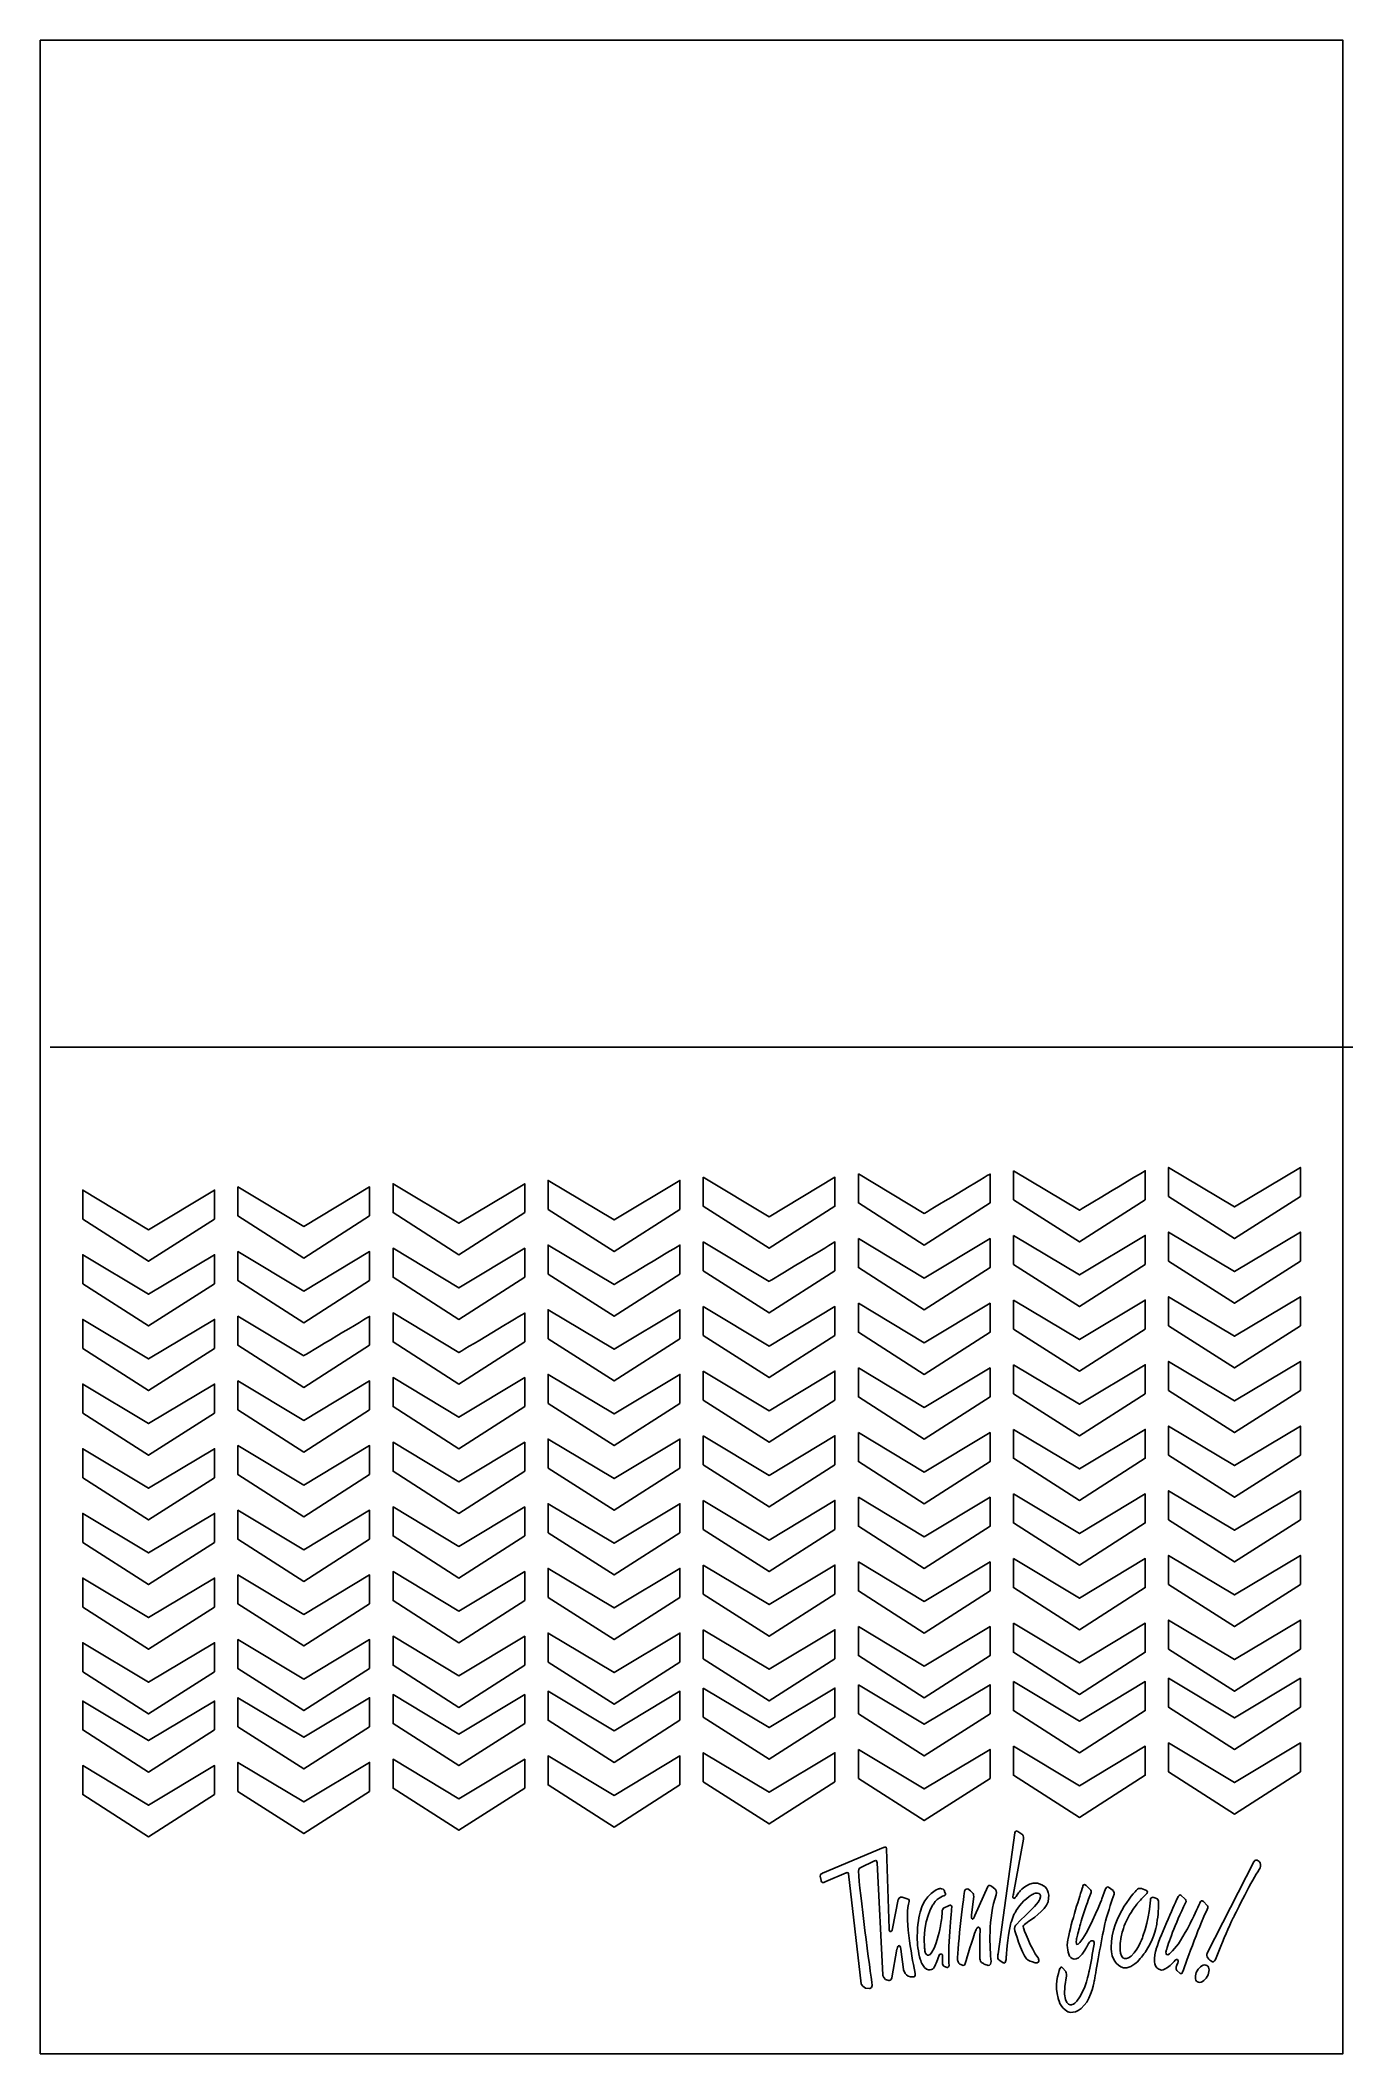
# Model space of a CAD drawing. Header units: centimetres. Extents: x -5.2 to 5.3, y -8.1 to 8.1.
import ezdxf
from ezdxf.lldxf.tags import DXFTag

# ---------------------------------------------------------------- set-up
doc = ezdxf.new("R2010")
doc.units = ezdxf.units.CM
doc.header["$MEASUREMENT"] = 0
doc.layers.add('Layer 1', color=7, linetype='Continuous')
tags = doc.linetypes.add('New Line1', pattern=[0.1, 0.1]).pattern_tags.tags
tags[4:5] = [DXFTag(74, 4), DXFTag(75, 0), DXFTag(340, '0'), DXFTag(46, 1.0), DXFTag(50, 0.0), DXFTag(44, 0.0), DXFTag(45, 0.0)]

msp = doc.modelspace()

# ---------------------------------------------------------------- linework, layer by layer
at = {"layer": 'Layer 1', "color": 242}
for points, knots in [([(-5.23875, 8.09625), (-5.23875, 8.09625), (-5.23875, -8.09625), (-5.23875, -8.09625), (-5.23875, -8.09625), (-5.23875, -8.09625), (5.23875, -8.09625), (5.23875, -8.09625), (5.23875, -8.09625), (5.23875, -8.09625), (5.23875, 8.09625), (5.23875, 8.09625), (5.23875, 8.09625), (5.23875, 8.09625), (-5.23875, 8.09625), (-5.23875, 8.09625)], [0, 0, 0, 0, 0.2, 0.2, 0.2, 0.2, 0.4, 0.4, 0.4, 0.4, 0.6, 0.6, 0.6, 0.6, 1, 1, 1, 1]), ([(4.89664, -1.2019), (4.89664, -1.2019), (4.36692, -1.54094), (4.36692, -1.54094), (4.36692, -1.54094), (4.36692, -1.54094), (3.8372, -1.2019), (3.8372, -1.2019), (3.8372, -1.2019), (3.8372, -1.2019), (3.8372, -0.9688), (3.8372, -0.9688), (3.8372, -0.9688), (3.8372, -0.9688), (4.36692, -1.28664), (4.36692, -1.28664), (4.36692, -1.28664), (4.36692, -1.28664), (4.89664, -0.9688), (4.89664, -0.9688), (4.89664, -0.9688), (4.89664, -0.9688), (4.89664, -1.2019), (4.89664, -1.2019)], [0, 0, 0, 0, 0.14285714, 0.14285714, 0.14285714, 0.14285714, 0.28571429, 0.28571429, 0.28571429, 0.28571429, 0.42857143, 0.42857143, 0.42857143, 0.42857143, 0.57142857, 0.57142857, 0.57142857, 0.57142857, 0.71428571, 0.71428571, 0.71428571, 0.71428571, 1, 1, 1, 1]), ([(-2.58948, -1.35824), (-2.58948, -1.35824), (-3.1192, -1.69725), (-3.1192, -1.69725), (-3.1192, -1.69725), (-3.1192, -1.69725), (-3.64895, -1.35824), (-3.64895, -1.35824), (-3.64895, -1.35824), (-3.64895, -1.35824), (-3.64895, -1.12514), (-3.64895, -1.12514), (-3.64895, -1.12514), (-3.64895, -1.12514), (-3.1192, -1.44298), (-3.1192, -1.44298), (-3.1192, -1.44298), (-3.1192, -1.44298), (-2.58948, -1.12514), (-2.58948, -1.12514), (-2.58948, -1.12514), (-2.58948, -1.12514), (-2.58948, -1.35824), (-2.58948, -1.35824)], [0, 0, 0, 0, 0.14285714, 0.14285714, 0.14285714, 0.14285714, 0.28571429, 0.28571429, 0.28571429, 0.28571429, 0.42857143, 0.42857143, 0.42857143, 0.42857143, 0.57142857, 0.57142857, 0.57142857, 0.57142857, 0.71428571, 0.71428571, 0.71428571, 0.71428571, 1, 1, 1, 1]), ([(-1.34178, -1.33218), (-1.34178, -1.33218), (-1.8715, -1.67122), (-1.8715, -1.67122), (-1.8715, -1.67122), (-1.8715, -1.67122), (-2.40125, -1.33218), (-2.40125, -1.33218), (-2.40125, -1.33218), (-2.40125, -1.33218), (-2.40125, -1.09911), (-2.40125, -1.09911), (-2.40125, -1.09911), (-2.40125, -1.09911), (-1.8715, -1.41693), (-1.8715, -1.41693), (-1.8715, -1.41693), (-1.8715, -1.41693), (-1.34178, -1.09911), (-1.34178, -1.09911), (-1.34178, -1.09911), (-1.34178, -1.09911), (-1.34178, -1.33218), (-1.34178, -1.33218)], [0, 0, 0, 0, 0.14285714, 0.14285714, 0.14285714, 0.14285714, 0.28571429, 0.28571429, 0.28571429, 0.28571429, 0.42857143, 0.42857143, 0.42857143, 0.42857143, 0.57142857, 0.57142857, 0.57142857, 0.57142857, 0.71428571, 0.71428571, 0.71428571, 0.71428571, 1, 1, 1, 1]), ([(-0.09411, -1.30612), (-0.09411, -1.30612), (-0.62383, -1.64516), (-0.62383, -1.64516), (-0.62383, -1.64516), (-0.62383, -1.64516), (-1.15358, -1.30612), (-1.15358, -1.30612), (-1.15358, -1.30612), (-1.15358, -1.30612), (-1.15358, -1.07302), (-1.15358, -1.07302), (-1.15358, -1.07302), (-1.15358, -1.07302), (-0.62386, -1.39086), (-0.62386, -1.39086), (-0.62386, -1.39086), (-0.62386, -1.39086), (-0.09414, -1.07302), (-0.09414, -1.07302), (-0.09414, -1.07302), (-0.09414, -1.07302), (-0.09414, -1.30612), (-0.09414, -1.30612), (-0.09414, -1.30612), (-0.09414, -1.30612), (-0.09411, -1.30612), (-0.09411, -1.30612)], [0, 0, 0, 0, 0.125, 0.125, 0.125, 0.125, 0.25, 0.25, 0.25, 0.25, 0.375, 0.375, 0.375, 0.375, 0.5, 0.5, 0.5, 0.5, 0.625, 0.625, 0.625, 0.625, 0.75, 0.75, 0.75, 0.75, 1, 1, 1, 1]), ([(0.09411, -1.04696), (0.09411, -1.04696), (0.62383, -1.36483), (0.62383, -1.36483), (0.62383, -1.36483), (0.62383, -1.36483), (1.15358, -1.04696), (1.15358, -1.04696), (1.15358, -1.04696), (1.15358, -1.04696), (1.15358, -1.28008), (1.15358, -1.28008), (1.15358, -1.28008), (1.15358, -1.28008), (0.62386, -1.61909), (0.62386, -1.61909), (0.62386, -1.61909), (0.62386, -1.61909), (0.09414, -1.28008), (0.09414, -1.28008), (0.09414, -1.28008), (0.09414, -1.28008), (0.09414, -1.04696), (0.09414, -1.04696), (0.09414, -1.04696), (0.09414, -1.04696), (0.09411, -1.04696), (0.09411, -1.04696)], [0, 0, 0, 0, 0.125, 0.125, 0.125, 0.125, 0.25, 0.25, 0.25, 0.25, 0.375, 0.375, 0.375, 0.375, 0.5, 0.5, 0.5, 0.5, 0.625, 0.625, 0.625, 0.625, 0.75, 0.75, 0.75, 0.75, 1, 1, 1, 1]), ([(1.34178, -1.02092), (1.34178, -1.02092), (1.8715, -1.33876), (1.8715, -1.33876), (1.8715, -1.33876), (1.8715, -1.33879), (2.40128, -1.02092), (2.40128, -1.02092), (2.40128, -1.02092), (2.40128, -1.02092), (2.40128, -1.25402), (2.40128, -1.25402), (2.40128, -1.25402), (2.40128, -1.25402), (1.8715, -1.59303), (1.8715, -1.59303), (1.8715, -1.59303), (1.8715, -1.59303), (1.34178, -1.25402), (1.34178, -1.25402), (1.34178, -1.25402), (1.34178, -1.25402), (1.34178, -1.02092), (1.34178, -1.02092)], [0, 0, 0, 0, 0.14285714, 0.14285714, 0.14285714, 0.14285714, 0.28571429, 0.28571429, 0.28571429, 0.28571429, 0.42857143, 0.42857143, 0.42857143, 0.42857143, 0.57142857, 0.57142857, 0.57142857, 0.57142857, 0.71428571, 0.71428571, 0.71428571, 0.71428571, 1, 1, 1, 1]), ([(2.58945, -0.99489), (2.58945, -0.99489), (3.11923, -1.31271), (3.11923, -1.31271), (3.11923, -1.31271), (3.11923, -1.31274), (3.64895, -0.99489), (3.64895, -0.99489), (3.64895, -0.99489), (3.64895, -0.99489), (3.64895, -1.22796), (3.64895, -1.22796), (3.64895, -1.22796), (3.64895, -1.22796), (3.11923, -1.567), (3.11923, -1.567), (3.11923, -1.567), (3.11923, -1.567), (2.58945, -1.22796), (2.58945, -1.22796), (2.58945, -1.22796), (2.58945, -1.22796), (2.58945, -0.99489), (2.58945, -0.99489)], [0, 0, 0, 0, 0.14285714, 0.14285714, 0.14285714, 0.14285714, 0.28571429, 0.28571429, 0.28571429, 0.28571429, 0.42857143, 0.42857143, 0.42857143, 0.42857143, 0.57142857, 0.57142857, 0.57142857, 0.57142857, 0.71428571, 0.71428571, 0.71428571, 0.71428571, 1, 1, 1, 1]), ([(-3.83717, -1.3843), (-3.83717, -1.3843), (-4.36689, -1.72331), (-4.36689, -1.72331), (-4.36689, -1.72331), (-4.36689, -1.72331), (-4.89664, -1.3843), (-4.89664, -1.3843), (-4.89664, -1.3843), (-4.89664, -1.3843), (-4.89664, -1.15118), (-4.89664, -1.15118), (-4.89664, -1.15118), (-4.89664, -1.15118), (-4.36692, -1.46905), (-4.36692, -1.46905), (-4.36692, -1.46905), (-4.36692, -1.46905), (-3.8372, -1.15118), (-3.8372, -1.15118), (-3.8372, -1.15118), (-3.8372, -1.15118), (-3.8372, -1.3843), (-3.8372, -1.3843), (-3.8372, -1.3843), (-3.8372, -1.3843), (-3.83717, -1.3843), (-3.83717, -1.3843)], [0, 0, 0, 0, 0.125, 0.125, 0.125, 0.125, 0.25, 0.25, 0.25, 0.25, 0.375, 0.375, 0.375, 0.375, 0.5, 0.5, 0.5, 0.5, 0.625, 0.625, 0.625, 0.625, 0.75, 0.75, 0.75, 0.75, 1, 1, 1, 1]), ([(-1.34178, -1.85219), (-1.34178, -1.85219), (-1.8715, -2.1912), (-1.8715, -2.1912), (-1.8715, -2.1912), (-1.8715, -2.1912), (-2.40125, -1.85219), (-2.40125, -1.85219), (-2.40125, -1.85219), (-2.40125, -1.85219), (-2.40125, -1.61907), (-2.40125, -1.61907), (-2.40125, -1.61907), (-2.40125, -1.61907), (-1.8715, -1.93694), (-1.8715, -1.93694), (-1.8715, -1.93694), (-1.8715, -1.93694), (-1.34178, -1.61907), (-1.34178, -1.61907), (-1.34178, -1.61907), (-1.34178, -1.61907), (-1.34178, -1.85219), (-1.34178, -1.85219)], [0, 0, 0, 0, 0.14285714, 0.14285714, 0.14285714, 0.14285714, 0.28571429, 0.28571429, 0.28571429, 0.28571429, 0.42857143, 0.42857143, 0.42857143, 0.42857143, 0.57142857, 0.57142857, 0.57142857, 0.57142857, 0.71428571, 0.71428571, 0.71428571, 0.71428571, 1, 1, 1, 1]), ([(-0.09411, -1.82613), (-0.09411, -1.82613), (-0.62383, -2.16514), (-0.62383, -2.16514), (-0.62383, -2.16514), (-0.62383, -2.16514), (-1.15358, -1.82613), (-1.15358, -1.82613), (-1.15358, -1.82613), (-1.15358, -1.82613), (-1.15358, -1.59303), (-1.15358, -1.59303), (-1.15358, -1.59303), (-1.15358, -1.59303), (-0.62386, -1.91087), (-0.62386, -1.91087), (-0.62386, -1.91087), (-0.62386, -1.9109), (-0.09414, -1.59303), (-0.09414, -1.59303), (-0.09414, -1.59303), (-0.09414, -1.59303), (-0.09414, -1.82613), (-0.09414, -1.82613), (-0.09414, -1.82613), (-0.09414, -1.82613), (-0.09411, -1.82613), (-0.09411, -1.82613)], [0, 0, 0, 0, 0.125, 0.125, 0.125, 0.125, 0.25, 0.25, 0.25, 0.25, 0.375, 0.375, 0.375, 0.375, 0.5, 0.5, 0.5, 0.5, 0.625, 0.625, 0.625, 0.625, 0.75, 0.75, 0.75, 0.75, 1, 1, 1, 1]), ([(0.09411, -1.56699), (0.09411, -1.56699), (0.62383, -1.88481), (0.62383, -1.88481), (0.62383, -1.88481), (0.62383, -1.88484), (1.15355, -1.56699), (1.15355, -1.56699), (1.15355, -1.56699), (1.15355, -1.56699), (1.15355, -1.80006), (1.15355, -1.80006), (1.15355, -1.80006), (1.15355, -1.80006), (0.62383, -2.1391), (0.62383, -2.1391), (0.62383, -2.1391), (0.62383, -2.1391), (0.09411, -1.80006), (0.09411, -1.80006), (0.09411, -1.80006), (0.09411, -1.80006), (0.09411, -1.56699), (0.09411, -1.56699)], [0, 0, 0, 0, 0.14285714, 0.14285714, 0.14285714, 0.14285714, 0.28571429, 0.28571429, 0.28571429, 0.28571429, 0.42857143, 0.42857143, 0.42857143, 0.42857143, 0.57142857, 0.57142857, 0.57142857, 0.57142857, 0.71428571, 0.71428571, 0.71428571, 0.71428571, 1, 1, 1, 1]), ([(1.34178, -1.54091), (1.34178, -1.54091), (1.8715, -1.85875), (1.8715, -1.85875), (1.8715, -1.85875), (1.8715, -1.85875), (2.40128, -1.54091), (2.40128, -1.54091), (2.40128, -1.54091), (2.40128, -1.54091), (2.40128, -1.77401), (2.40128, -1.77401), (2.40128, -1.77401), (2.40128, -1.77401), (1.8715, -2.11305), (1.8715, -2.11305), (1.8715, -2.11305), (1.8715, -2.11305), (1.34178, -1.77401), (1.34178, -1.77401), (1.34178, -1.77401), (1.34178, -1.77401), (1.34178, -1.54091), (1.34178, -1.54091)], [0, 0, 0, 0, 0.14285714, 0.14285714, 0.14285714, 0.14285714, 0.28571429, 0.28571429, 0.28571429, 0.28571429, 0.42857143, 0.42857143, 0.42857143, 0.42857143, 0.57142857, 0.57142857, 0.57142857, 0.57142857, 0.71428571, 0.71428571, 0.71428571, 0.71428571, 1, 1, 1, 1]), ([(2.58945, -1.51485), (2.58945, -1.51485), (3.11923, -1.83272), (3.11923, -1.83272), (3.11923, -1.83272), (3.11923, -1.83272), (3.64895, -1.51485), (3.64895, -1.51485), (3.64895, -1.51485), (3.64895, -1.51485), (3.64895, -1.74795), (3.64895, -1.74795), (3.64895, -1.74795), (3.64895, -1.74795), (3.11923, -2.08699), (3.11923, -2.08699), (3.11923, -2.08699), (3.11923, -2.08699), (2.58945, -1.74795), (2.58945, -1.74795), (2.58945, -1.74795), (2.58945, -1.74795), (2.58945, -1.51485), (2.58945, -1.51485)], [0, 0, 0, 0, 0.14285714, 0.14285714, 0.14285714, 0.14285714, 0.28571429, 0.28571429, 0.28571429, 0.28571429, 0.42857143, 0.42857143, 0.42857143, 0.42857143, 0.57142857, 0.57142857, 0.57142857, 0.57142857, 0.71428571, 0.71428571, 0.71428571, 0.71428571, 1, 1, 1, 1]), ([(4.89664, -1.72186), (4.89664, -1.72186), (4.36692, -2.0609), (4.36692, -2.0609), (4.36692, -2.0609), (4.36692, -2.0609), (3.8372, -1.72186), (3.8372, -1.72186), (3.8372, -1.72186), (3.8372, -1.72186), (3.8372, -1.48879), (3.8372, -1.48879), (3.8372, -1.48879), (3.8372, -1.48879), (4.36692, -1.80663), (4.36692, -1.80663), (4.36692, -1.80663), (4.36692, -1.80663), (4.89664, -1.48879), (4.89664, -1.48879), (4.89664, -1.48879), (4.89664, -1.48879), (4.89664, -1.72186), (4.89664, -1.72186)], [0, 0, 0, 0, 0.14285714, 0.14285714, 0.14285714, 0.14285714, 0.28571429, 0.28571429, 0.28571429, 0.28571429, 0.42857143, 0.42857143, 0.42857143, 0.42857143, 0.57142857, 0.57142857, 0.57142857, 0.57142857, 0.71428571, 0.71428571, 0.71428571, 0.71428571, 1, 1, 1, 1]), ([(-3.83717, -1.90429), (-3.83717, -1.90429), (-4.36689, -2.24333), (-4.36689, -2.24333), (-4.36689, -2.24333), (-4.36689, -2.24333), (-4.89664, -1.90429), (-4.89664, -1.90429), (-4.89664, -1.90429), (-4.89664, -1.90429), (-4.89664, -1.67122), (-4.89664, -1.67122), (-4.89664, -1.67122), (-4.89664, -1.67122), (-4.36692, -1.98904), (-4.36692, -1.98904), (-4.36692, -1.98904), (-4.36692, -1.98904), (-3.8372, -1.67122), (-3.8372, -1.67122), (-3.8372, -1.67122), (-3.8372, -1.67122), (-3.8372, -1.90429), (-3.8372, -1.90429), (-3.8372, -1.90429), (-3.8372, -1.90429), (-3.83717, -1.90429), (-3.83717, -1.90429)], [0, 0, 0, 0, 0.125, 0.125, 0.125, 0.125, 0.25, 0.25, 0.25, 0.25, 0.375, 0.375, 0.375, 0.375, 0.5, 0.5, 0.5, 0.5, 0.625, 0.625, 0.625, 0.625, 0.75, 0.75, 0.75, 0.75, 1, 1, 1, 1]), ([(-2.58948, -1.87822), (-2.58948, -1.87822), (-3.1192, -2.21726), (-3.1192, -2.21726), (-3.1192, -2.21726), (-3.1192, -2.21726), (-3.64895, -1.87822), (-3.64895, -1.87822), (-3.64895, -1.87822), (-3.64895, -1.87822), (-3.64895, -1.64512), (-3.64895, -1.64512), (-3.64895, -1.64512), (-3.64895, -1.64512), (-3.1192, -1.96296), (-3.1192, -1.96296), (-3.1192, -1.96296), (-3.1192, -1.96296), (-2.58948, -1.64512), (-2.58948, -1.64512), (-2.58948, -1.64512), (-2.58948, -1.64512), (-2.58948, -1.87822), (-2.58948, -1.87822)], [0, 0, 0, 0, 0.14285714, 0.14285714, 0.14285714, 0.14285714, 0.28571429, 0.28571429, 0.28571429, 0.28571429, 0.42857143, 0.42857143, 0.42857143, 0.42857143, 0.57142857, 0.57142857, 0.57142857, 0.57142857, 0.71428571, 0.71428571, 0.71428571, 0.71428571, 1, 1, 1, 1]), ([(0.09411, -2.08695), (0.09411, -2.08695), (0.62383, -2.40482), (0.62383, -2.40482), (0.62383, -2.40482), (0.62383, -2.40482), (1.15355, -2.08695), (1.15355, -2.08695), (1.15355, -2.08695), (1.15355, -2.08695), (1.15355, -2.32005), (1.15355, -2.32005), (1.15355, -2.32005), (1.15355, -2.32005), (0.62383, -2.65906), (0.62383, -2.65906), (0.62383, -2.65906), (0.62383, -2.65906), (0.09411, -2.32005), (0.09411, -2.32005), (0.09411, -2.32005), (0.09411, -2.32005), (0.09411, -2.08695), (0.09411, -2.08695)], [0, 0, 0, 0, 0.14285714, 0.14285714, 0.14285714, 0.14285714, 0.28571429, 0.28571429, 0.28571429, 0.28571429, 0.42857143, 0.42857143, 0.42857143, 0.42857143, 0.57142857, 0.57142857, 0.57142857, 0.57142857, 0.71428571, 0.71428571, 0.71428571, 0.71428571, 1, 1, 1, 1]), ([(1.34178, -2.06092), (1.34178, -2.06092), (1.8715, -2.37876), (1.8715, -2.37876), (1.8715, -2.37876), (1.8715, -2.37876), (2.40128, -2.06092), (2.40128, -2.06092), (2.40128, -2.06092), (2.40128, -2.06092), (2.40128, -2.29399), (2.40128, -2.29399), (2.40128, -2.29399), (2.40128, -2.29399), (1.8715, -2.63303), (1.8715, -2.63303), (1.8715, -2.63303), (1.8715, -2.63303), (1.34178, -2.29399), (1.34178, -2.29399), (1.34178, -2.29399), (1.34178, -2.29399), (1.34178, -2.06092), (1.34178, -2.06092)], [0, 0, 0, 0, 0.14285714, 0.14285714, 0.14285714, 0.14285714, 0.28571429, 0.28571429, 0.28571429, 0.28571429, 0.42857143, 0.42857143, 0.42857143, 0.42857143, 0.57142857, 0.57142857, 0.57142857, 0.57142857, 0.71428571, 0.71428571, 0.71428571, 0.71428571, 1, 1, 1, 1]), ([(2.58945, -2.03486), (2.58945, -2.03486), (3.11923, -2.35268), (3.11923, -2.35268), (3.11923, -2.35268), (3.11923, -2.35268), (3.64895, -2.03486), (3.64895, -2.03486), (3.64895, -2.03486), (3.64895, -2.03486), (3.64895, -2.26793), (3.64895, -2.26793), (3.64895, -2.26793), (3.64895, -2.26793), (3.11923, -2.60697), (3.11923, -2.60697), (3.11923, -2.60697), (3.11923, -2.60697), (2.58945, -2.26793), (2.58945, -2.26793), (2.58945, -2.26793), (2.58945, -2.26793), (2.58945, -2.03486), (2.58945, -2.03486)], [0, 0, 0, 0, 0.14285714, 0.14285714, 0.14285714, 0.14285714, 0.28571429, 0.28571429, 0.28571429, 0.28571429, 0.42857143, 0.42857143, 0.42857143, 0.42857143, 0.57142857, 0.57142857, 0.57142857, 0.57142857, 0.71428571, 0.71428571, 0.71428571, 0.71428571, 1, 1, 1, 1]), ([(4.89664, -2.24187), (4.89664, -2.24187), (4.36692, -2.58088), (4.36692, -2.58088), (4.36692, -2.58088), (4.36692, -2.58088), (3.8372, -2.24187), (3.8372, -2.24187), (3.8372, -2.24187), (3.8372, -2.24187), (3.8372, -2.00877), (3.8372, -2.00877), (3.8372, -2.00877), (3.8372, -2.00877), (4.36692, -2.32661), (4.36692, -2.32661), (4.36692, -2.32661), (4.36692, -2.32661), (4.89664, -2.00877), (4.89664, -2.00877), (4.89664, -2.00877), (4.89664, -2.00877), (4.89664, -2.24187), (4.89664, -2.24187)], [0, 0, 0, 0, 0.14285714, 0.14285714, 0.14285714, 0.14285714, 0.28571429, 0.28571429, 0.28571429, 0.28571429, 0.42857143, 0.42857143, 0.42857143, 0.42857143, 0.57142857, 0.57142857, 0.57142857, 0.57142857, 0.71428571, 0.71428571, 0.71428571, 0.71428571, 1, 1, 1, 1]), ([(-3.83717, -2.4243), (-3.83717, -2.4243), (-4.36689, -2.76328), (-4.36689, -2.76328), (-4.36689, -2.76328), (-4.36689, -2.76328), (-4.89664, -2.4243), (-4.89664, -2.4243), (-4.89664, -2.4243), (-4.89664, -2.4243), (-4.89664, -2.19118), (-4.89664, -2.19118), (-4.89664, -2.19118), (-4.89664, -2.19118), (-4.36692, -2.50905), (-4.36692, -2.50905), (-4.36692, -2.50905), (-4.36692, -2.50905), (-3.8372, -2.19118), (-3.8372, -2.19118), (-3.8372, -2.19118), (-3.8372, -2.19118), (-3.8372, -2.4243), (-3.8372, -2.4243), (-3.8372, -2.4243), (-3.8372, -2.4243), (-3.83717, -2.4243), (-3.83717, -2.4243)], [0, 0, 0, 0, 0.125, 0.125, 0.125, 0.125, 0.25, 0.25, 0.25, 0.25, 0.375, 0.375, 0.375, 0.375, 0.5, 0.5, 0.5, 0.5, 0.625, 0.625, 0.625, 0.625, 0.75, 0.75, 0.75, 0.75, 1, 1, 1, 1]), ([(-2.58948, -2.39824), (-2.58948, -2.39824), (-3.1192, -2.73725), (-3.1192, -2.73725), (-3.1192, -2.73725), (-3.1192, -2.73725), (-3.64895, -2.39824), (-3.64895, -2.39824), (-3.64895, -2.39824), (-3.64895, -2.39824), (-3.64895, -2.16514), (-3.64895, -2.16514), (-3.64895, -2.16514), (-3.64895, -2.16514), (-3.1192, -2.48298), (-3.1192, -2.48298), (-3.1192, -2.48298), (-3.1192, -2.48301), (-2.58948, -2.16514), (-2.58948, -2.16514), (-2.58948, -2.16514), (-2.58948, -2.16514), (-2.58948, -2.39824), (-2.58948, -2.39824)], [0, 0, 0, 0, 0.14285714, 0.14285714, 0.14285714, 0.14285714, 0.28571429, 0.28571429, 0.28571429, 0.28571429, 0.42857143, 0.42857143, 0.42857143, 0.42857143, 0.57142857, 0.57142857, 0.57142857, 0.57142857, 0.71428571, 0.71428571, 0.71428571, 0.71428571, 1, 1, 1, 1]), ([(-1.34178, -2.37215), (-1.34178, -2.37215), (-1.8715, -2.71119), (-1.8715, -2.71119), (-1.8715, -2.71119), (-1.8715, -2.71119), (-2.40125, -2.37215), (-2.40125, -2.37215), (-2.40125, -2.37215), (-2.40125, -2.37215), (-2.40125, -2.13908), (-2.40125, -2.13908), (-2.40125, -2.13908), (-2.40125, -2.13908), (-1.8715, -2.4569), (-1.8715, -2.4569), (-1.8715, -2.4569), (-1.8715, -2.45693), (-1.34178, -2.13908), (-1.34178, -2.13908), (-1.34178, -2.13908), (-1.34178, -2.13908), (-1.34178, -2.37215), (-1.34178, -2.37215)], [0, 0, 0, 0, 0.14285714, 0.14285714, 0.14285714, 0.14285714, 0.28571429, 0.28571429, 0.28571429, 0.28571429, 0.42857143, 0.42857143, 0.42857143, 0.42857143, 0.57142857, 0.57142857, 0.57142857, 0.57142857, 0.71428571, 0.71428571, 0.71428571, 0.71428571, 1, 1, 1, 1]), ([(-0.09411, -2.34611), (-0.09411, -2.34611), (-0.62383, -2.68512), (-0.62383, -2.68512), (-0.62383, -2.68512), (-0.62383, -2.68512), (-1.15358, -2.34611), (-1.15358, -2.34611), (-1.15358, -2.34611), (-1.15358, -2.34611), (-1.15358, -2.11301), (-1.15358, -2.11301), (-1.15358, -2.11301), (-1.15358, -2.11301), (-0.62386, -2.43085), (-0.62386, -2.43085), (-0.62386, -2.43085), (-0.62386, -2.43085), (-0.09414, -2.11301), (-0.09414, -2.11301), (-0.09414, -2.11301), (-0.09414, -2.11301), (-0.09414, -2.34611), (-0.09414, -2.34611), (-0.09414, -2.34611), (-0.09414, -2.34611), (-0.09411, -2.34611), (-0.09411, -2.34611)], [0, 0, 0, 0, 0.125, 0.125, 0.125, 0.125, 0.25, 0.25, 0.25, 0.25, 0.375, 0.375, 0.375, 0.375, 0.5, 0.5, 0.5, 0.5, 0.625, 0.625, 0.625, 0.625, 0.75, 0.75, 0.75, 0.75, 1, 1, 1, 1]), ([(1.34178, -2.5809), (1.34178, -2.5809), (1.8715, -2.89874), (1.8715, -2.89874), (1.8715, -2.89874), (1.8715, -2.89874), (2.40128, -2.5809), (2.40128, -2.5809), (2.40128, -2.5809), (2.40128, -2.5809), (2.40128, -2.814), (2.40128, -2.814), (2.40128, -2.814), (2.40128, -2.814), (1.8715, -3.15301), (1.8715, -3.15301), (1.8715, -3.15301), (1.8715, -3.15301), (1.34178, -2.814), (1.34178, -2.814), (1.34178, -2.814), (1.34178, -2.814), (1.34178, -2.5809), (1.34178, -2.5809)], [0, 0, 0, 0, 0.14285714, 0.14285714, 0.14285714, 0.14285714, 0.28571429, 0.28571429, 0.28571429, 0.28571429, 0.42857143, 0.42857143, 0.42857143, 0.42857143, 0.57142857, 0.57142857, 0.57142857, 0.57142857, 0.71428571, 0.71428571, 0.71428571, 0.71428571, 1, 1, 1, 1]), ([(2.58945, -2.55484), (2.58945, -2.55484), (3.11923, -2.87271), (3.11923, -2.87271), (3.11923, -2.87271), (3.11923, -2.87271), (3.64895, -2.55484), (3.64895, -2.55484), (3.64895, -2.55484), (3.64895, -2.55484), (3.64895, -2.78794), (3.64895, -2.78794), (3.64895, -2.78794), (3.64895, -2.78794), (3.11923, -3.12695), (3.11923, -3.12695), (3.11923, -3.12695), (3.11923, -3.12695), (2.58945, -2.78794), (2.58945, -2.78794), (2.58945, -2.78794), (2.58945, -2.78794), (2.58945, -2.55484), (2.58945, -2.55484)], [0, 0, 0, 0, 0.14285714, 0.14285714, 0.14285714, 0.14285714, 0.28571429, 0.28571429, 0.28571429, 0.28571429, 0.42857143, 0.42857143, 0.42857143, 0.42857143, 0.57142857, 0.57142857, 0.57142857, 0.57142857, 0.71428571, 0.71428571, 0.71428571, 0.71428571, 1, 1, 1, 1]), ([(4.89664, -2.76185), (4.89664, -2.76185), (4.36692, -3.10089), (4.36692, -3.10089), (4.36692, -3.10089), (4.36692, -3.10089), (3.8372, -2.76185), (3.8372, -2.76185), (3.8372, -2.76185), (3.8372, -2.76185), (3.8372, -2.52878), (3.8372, -2.52878), (3.8372, -2.52878), (3.8372, -2.52878), (4.36692, -2.84662), (4.36692, -2.84662), (4.36692, -2.84662), (4.36692, -2.84662), (4.89664, -2.52878), (4.89664, -2.52878), (4.89664, -2.52878), (4.89664, -2.52878), (4.89664, -2.76185), (4.89664, -2.76185)], [0, 0, 0, 0, 0.14285714, 0.14285714, 0.14285714, 0.14285714, 0.28571429, 0.28571429, 0.28571429, 0.28571429, 0.42857143, 0.42857143, 0.42857143, 0.42857143, 0.57142857, 0.57142857, 0.57142857, 0.57142857, 0.71428571, 0.71428571, 0.71428571, 0.71428571, 1, 1, 1, 1]), ([(-3.83717, -2.94426), (-3.83717, -2.94426), (-4.36689, -3.2833), (-4.36689, -3.2833), (-4.36689, -3.2833), (-4.36689, -3.2833), (-4.89664, -2.94426), (-4.89664, -2.94426), (-4.89664, -2.94426), (-4.89664, -2.94426), (-4.89664, -2.71119), (-4.89664, -2.71119), (-4.89664, -2.71119), (-4.89664, -2.71119), (-4.36692, -3.02901), (-4.36692, -3.02901), (-4.36692, -3.02901), (-4.36692, -3.02901), (-3.8372, -2.71119), (-3.8372, -2.71119), (-3.8372, -2.71119), (-3.8372, -2.71119), (-3.8372, -2.94426), (-3.8372, -2.94426), (-3.8372, -2.94426), (-3.8372, -2.94426), (-3.83717, -2.94426), (-3.83717, -2.94426)], [0, 0, 0, 0, 0.125, 0.125, 0.125, 0.125, 0.25, 0.25, 0.25, 0.25, 0.375, 0.375, 0.375, 0.375, 0.5, 0.5, 0.5, 0.5, 0.625, 0.625, 0.625, 0.625, 0.75, 0.75, 0.75, 0.75, 1, 1, 1, 1]), ([(-2.58948, -2.91822), (-2.58948, -2.91822), (-3.1192, -3.25723), (-3.1192, -3.25723), (-3.1192, -3.25723), (-3.1192, -3.25723), (-3.64895, -2.91822), (-3.64895, -2.91822), (-3.64895, -2.91822), (-3.64895, -2.91822), (-3.64895, -2.68512), (-3.64895, -2.68512), (-3.64895, -2.68512), (-3.64895, -2.68512), (-3.1192, -3.00296), (-3.1192, -3.00296), (-3.1192, -3.00296), (-3.1192, -3.00296), (-2.58948, -2.68512), (-2.58948, -2.68512), (-2.58948, -2.68512), (-2.58948, -2.68512), (-2.58948, -2.91822), (-2.58948, -2.91822)], [0, 0, 0, 0, 0.14285714, 0.14285714, 0.14285714, 0.14285714, 0.28571429, 0.28571429, 0.28571429, 0.28571429, 0.42857143, 0.42857143, 0.42857143, 0.42857143, 0.57142857, 0.57142857, 0.57142857, 0.57142857, 0.71428571, 0.71428571, 0.71428571, 0.71428571, 1, 1, 1, 1]), ([(-1.34178, -2.89216), (-1.34178, -2.89216), (-1.8715, -3.2312), (-1.8715, -3.2312), (-1.8715, -3.2312), (-1.8715, -3.2312), (-2.40125, -2.89216), (-2.40125, -2.89216), (-2.40125, -2.89216), (-2.40125, -2.89216), (-2.40125, -2.65906), (-2.40125, -2.65906), (-2.40125, -2.65906), (-2.40125, -2.65906), (-1.8715, -2.97693), (-1.8715, -2.97693), (-1.8715, -2.97693), (-1.8715, -2.97693), (-1.34178, -2.65906), (-1.34178, -2.65906), (-1.34178, -2.65906), (-1.34178, -2.65906), (-1.34178, -2.89216), (-1.34178, -2.89216)], [0, 0, 0, 0, 0.14285714, 0.14285714, 0.14285714, 0.14285714, 0.28571429, 0.28571429, 0.28571429, 0.28571429, 0.42857143, 0.42857143, 0.42857143, 0.42857143, 0.57142857, 0.57142857, 0.57142857, 0.57142857, 0.71428571, 0.71428571, 0.71428571, 0.71428571, 1, 1, 1, 1]), ([(-0.09411, -2.86607), (-0.09411, -2.86607), (-0.62383, -3.20511), (-0.62383, -3.20511), (-0.62383, -3.20511), (-0.62383, -3.20511), (-1.15358, -2.86607), (-1.15358, -2.86607), (-1.15358, -2.86607), (-1.15358, -2.86607), (-1.15358, -2.633), (-1.15358, -2.633), (-1.15358, -2.633), (-1.15358, -2.633), (-0.62386, -2.95084), (-0.62386, -2.95084), (-0.62386, -2.95084), (-0.62386, -2.95084), (-0.09414, -2.633), (-0.09414, -2.633), (-0.09414, -2.633), (-0.09414, -2.633), (-0.09414, -2.86607), (-0.09414, -2.86607), (-0.09414, -2.86607), (-0.09414, -2.86607), (-0.09411, -2.86607), (-0.09411, -2.86607)], [0, 0, 0, 0, 0.125, 0.125, 0.125, 0.125, 0.25, 0.25, 0.25, 0.25, 0.375, 0.375, 0.375, 0.375, 0.5, 0.5, 0.5, 0.5, 0.625, 0.625, 0.625, 0.625, 0.75, 0.75, 0.75, 0.75, 1, 1, 1, 1]), ([(0.09411, -2.60697), (0.09411, -2.60697), (0.62383, -2.92479), (0.62383, -2.92479), (0.62383, -2.92479), (0.62383, -2.92479), (1.15355, -2.60697), (1.15355, -2.60697), (1.15355, -2.60697), (1.15355, -2.60697), (1.15355, -2.84004), (1.15355, -2.84004), (1.15355, -2.84004), (1.15355, -2.84004), (0.62383, -3.17908), (0.62383, -3.17908), (0.62383, -3.17908), (0.62383, -3.17908), (0.09411, -2.84004), (0.09411, -2.84004), (0.09411, -2.84004), (0.09411, -2.84004), (0.09411, -2.60697), (0.09411, -2.60697)], [0, 0, 0, 0, 0.14285714, 0.14285714, 0.14285714, 0.14285714, 0.28571429, 0.28571429, 0.28571429, 0.28571429, 0.42857143, 0.42857143, 0.42857143, 0.42857143, 0.57142857, 0.57142857, 0.57142857, 0.57142857, 0.71428571, 0.71428571, 0.71428571, 0.71428571, 1, 1, 1, 1]), ([(2.58945, -3.07486), (2.58945, -3.07486), (3.11923, -3.39268), (3.11923, -3.39268), (3.11923, -3.39268), (3.11923, -3.39268), (3.64895, -3.07486), (3.64895, -3.07486), (3.64895, -3.07486), (3.64895, -3.07486), (3.64895, -3.30793), (3.64895, -3.30793), (3.64895, -3.30793), (3.64895, -3.30793), (3.11923, -3.64694), (3.11923, -3.64694), (3.11923, -3.64694), (3.11923, -3.64694), (2.58945, -3.30793), (2.58945, -3.30793), (2.58945, -3.30793), (2.58945, -3.30793), (2.58945, -3.07486), (2.58945, -3.07486)], [0, 0, 0, 0, 0.14285714, 0.14285714, 0.14285714, 0.14285714, 0.28571429, 0.28571429, 0.28571429, 0.28571429, 0.42857143, 0.42857143, 0.42857143, 0.42857143, 0.57142857, 0.57142857, 0.57142857, 0.57142857, 0.71428571, 0.71428571, 0.71428571, 0.71428571, 1, 1, 1, 1]), ([(4.89664, -3.28187), (4.89664, -3.28187), (4.36692, -3.62088), (4.36692, -3.62088), (4.36692, -3.62088), (4.36692, -3.62088), (3.8372, -3.28187), (3.8372, -3.28187), (3.8372, -3.28187), (3.8372, -3.28187), (3.8372, -3.04877), (3.8372, -3.04877), (3.8372, -3.04877), (3.8372, -3.04877), (4.36692, -3.36661), (4.36692, -3.36661), (4.36692, -3.36661), (4.36692, -3.36661), (4.89664, -3.04877), (4.89664, -3.04877), (4.89664, -3.04877), (4.89664, -3.04877), (4.89664, -3.28187), (4.89664, -3.28187)], [0, 0, 0, 0, 0.14285714, 0.14285714, 0.14285714, 0.14285714, 0.28571429, 0.28571429, 0.28571429, 0.28571429, 0.42857143, 0.42857143, 0.42857143, 0.42857143, 0.57142857, 0.57142857, 0.57142857, 0.57142857, 0.71428571, 0.71428571, 0.71428571, 0.71428571, 1, 1, 1, 1]), ([(-3.83717, -3.46427), (-3.83717, -3.46427), (-4.36689, -3.80331), (-4.36689, -3.80331), (-4.36689, -3.80331), (-4.36689, -3.80331), (-4.89664, -3.46427), (-4.89664, -3.46427), (-4.89664, -3.46427), (-4.89664, -3.46427), (-4.89664, -3.2312), (-4.89664, -3.2312), (-4.89664, -3.2312), (-4.89664, -3.2312), (-4.36692, -3.54904), (-4.36692, -3.54904), (-4.36692, -3.54904), (-4.36692, -3.54904), (-3.8372, -3.2312), (-3.8372, -3.2312), (-3.8372, -3.2312), (-3.8372, -3.2312), (-3.8372, -3.46427), (-3.8372, -3.46427), (-3.8372, -3.46427), (-3.8372, -3.46427), (-3.83717, -3.46427), (-3.83717, -3.46427)], [0, 0, 0, 0, 0.125, 0.125, 0.125, 0.125, 0.25, 0.25, 0.25, 0.25, 0.375, 0.375, 0.375, 0.375, 0.5, 0.5, 0.5, 0.5, 0.625, 0.625, 0.625, 0.625, 0.75, 0.75, 0.75, 0.75, 1, 1, 1, 1]), ([(-2.58948, -3.43821), (-2.58948, -3.43821), (-3.1192, -3.77722), (-3.1192, -3.77722), (-3.1192, -3.77722), (-3.1192, -3.77722), (-3.64895, -3.43821), (-3.64895, -3.43821), (-3.64895, -3.43821), (-3.64895, -3.43821), (-3.64895, -3.20511), (-3.64895, -3.20511), (-3.64895, -3.20511), (-3.64895, -3.20511), (-3.1192, -3.52295), (-3.1192, -3.52295), (-3.1192, -3.52295), (-3.1192, -3.52295), (-2.58948, -3.20511), (-2.58948, -3.20511), (-2.58948, -3.20511), (-2.58948, -3.20511), (-2.58948, -3.43821), (-2.58948, -3.43821)], [0, 0, 0, 0, 0.14285714, 0.14285714, 0.14285714, 0.14285714, 0.28571429, 0.28571429, 0.28571429, 0.28571429, 0.42857143, 0.42857143, 0.42857143, 0.42857143, 0.57142857, 0.57142857, 0.57142857, 0.57142857, 0.71428571, 0.71428571, 0.71428571, 0.71428571, 1, 1, 1, 1]), ([(-1.34178, -3.41215), (-1.34178, -3.41215), (-1.8715, -3.75119), (-1.8715, -3.75119), (-1.8715, -3.75119), (-1.8715, -3.75119), (-2.40125, -3.41215), (-2.40125, -3.41215), (-2.40125, -3.41215), (-2.40125, -3.41215), (-2.40125, -3.17908), (-2.40125, -3.17908), (-2.40125, -3.17908), (-2.40125, -3.17908), (-1.8715, -3.49692), (-1.8715, -3.49692), (-1.8715, -3.49692), (-1.8715, -3.49692), (-1.34178, -3.17908), (-1.34178, -3.17908), (-1.34178, -3.17908), (-1.34178, -3.17908), (-1.34178, -3.41215), (-1.34178, -3.41215)], [0, 0, 0, 0, 0.14285714, 0.14285714, 0.14285714, 0.14285714, 0.28571429, 0.28571429, 0.28571429, 0.28571429, 0.42857143, 0.42857143, 0.42857143, 0.42857143, 0.57142857, 0.57142857, 0.57142857, 0.57142857, 0.71428571, 0.71428571, 0.71428571, 0.71428571, 1, 1, 1, 1]), ([(-0.09411, -3.38611), (-0.09411, -3.38611), (-0.62383, -3.72512), (-0.62383, -3.72512), (-0.62383, -3.72512), (-0.62383, -3.72512), (-1.15358, -3.38611), (-1.15358, -3.38611), (-1.15358, -3.38611), (-1.15358, -3.38611), (-1.15358, -3.15301), (-1.15358, -3.15301), (-1.15358, -3.15301), (-1.15358, -3.15301), (-0.62386, -3.47085), (-0.62386, -3.47085), (-0.62386, -3.47085), (-0.62386, -3.47085), (-0.09414, -3.15301), (-0.09414, -3.15301), (-0.09414, -3.15301), (-0.09414, -3.15301), (-0.09414, -3.38611), (-0.09414, -3.38611), (-0.09414, -3.38611), (-0.09414, -3.38611), (-0.09411, -3.38611), (-0.09411, -3.38611)], [0, 0, 0, 0, 0.125, 0.125, 0.125, 0.125, 0.25, 0.25, 0.25, 0.25, 0.375, 0.375, 0.375, 0.375, 0.5, 0.5, 0.5, 0.5, 0.625, 0.625, 0.625, 0.625, 0.75, 0.75, 0.75, 0.75, 1, 1, 1, 1]), ([(0.09411, -3.12695), (0.09411, -3.12695), (0.62383, -3.44479), (0.62383, -3.44479), (0.62383, -3.44479), (0.62383, -3.44479), (1.15355, -3.12695), (1.15355, -3.12695), (1.15355, -3.12695), (1.15355, -3.12695), (1.15355, -3.36005), (1.15355, -3.36005), (1.15355, -3.36005), (1.15355, -3.36005), (0.62383, -3.69906), (0.62383, -3.69906), (0.62383, -3.69906), (0.62383, -3.69906), (0.09411, -3.36005), (0.09411, -3.36005), (0.09411, -3.36005), (0.09411, -3.36005), (0.09411, -3.12695), (0.09411, -3.12695)], [0, 0, 0, 0, 0.14285714, 0.14285714, 0.14285714, 0.14285714, 0.28571429, 0.28571429, 0.28571429, 0.28571429, 0.42857143, 0.42857143, 0.42857143, 0.42857143, 0.57142857, 0.57142857, 0.57142857, 0.57142857, 0.71428571, 0.71428571, 0.71428571, 0.71428571, 1, 1, 1, 1]), ([(1.34178, -3.10089), (1.34178, -3.10089), (1.8715, -3.41873), (1.8715, -3.41873), (1.8715, -3.41873), (1.8715, -3.41873), (2.40128, -3.10089), (2.40128, -3.10089), (2.40128, -3.10089), (2.40128, -3.10089), (2.40128, -3.33399), (2.40128, -3.33399), (2.40128, -3.33399), (2.40128, -3.33399), (1.8715, -3.673), (1.8715, -3.673), (1.8715, -3.673), (1.8715, -3.673), (1.34178, -3.33399), (1.34178, -3.33399), (1.34178, -3.33399), (1.34178, -3.33399), (1.34178, -3.10089), (1.34178, -3.10089)], [0, 0, 0, 0, 0.14285714, 0.14285714, 0.14285714, 0.14285714, 0.28571429, 0.28571429, 0.28571429, 0.28571429, 0.42857143, 0.42857143, 0.42857143, 0.42857143, 0.57142857, 0.57142857, 0.57142857, 0.57142857, 0.71428571, 0.71428571, 0.71428571, 0.71428571, 1, 1, 1, 1]), ([(-1.34178, -3.93213), (-1.34178, -3.93213), (-1.8715, -4.27114), (-1.8715, -4.27114), (-1.8715, -4.27114), (-1.8715, -4.27114), (-2.40125, -3.93213), (-2.40125, -3.93213), (-2.40125, -3.93213), (-2.40125, -3.93213), (-2.40125, -3.69903), (-2.40125, -3.69903), (-2.40125, -3.69903), (-2.40125, -3.69903), (-1.8715, -4.01687), (-1.8715, -4.01687), (-1.8715, -4.01687), (-1.8715, -4.01687), (-1.34178, -3.69903), (-1.34178, -3.69903), (-1.34178, -3.69903), (-1.34178, -3.69903), (-1.34178, -3.93213), (-1.34178, -3.93213)], [0, 0, 0, 0, 0.14285714, 0.14285714, 0.14285714, 0.14285714, 0.28571429, 0.28571429, 0.28571429, 0.28571429, 0.42857143, 0.42857143, 0.42857143, 0.42857143, 0.57142857, 0.57142857, 0.57142857, 0.57142857, 0.71428571, 0.71428571, 0.71428571, 0.71428571, 1, 1, 1, 1]), ([(-0.09411, -3.9061), (-0.09411, -3.9061), (-0.62383, -4.24511), (-0.62383, -4.24511), (-0.62383, -4.24511), (-0.62383, -4.24511), (-1.15358, -3.9061), (-1.15358, -3.9061), (-1.15358, -3.9061), (-1.15358, -3.9061), (-1.15358, -3.673), (-1.15358, -3.673), (-1.15358, -3.673), (-1.15358, -3.673), (-0.62386, -3.99084), (-0.62386, -3.99084), (-0.62386, -3.99084), (-0.62386, -3.99084), (-0.09414, -3.673), (-0.09414, -3.673), (-0.09414, -3.673), (-0.09414, -3.673), (-0.09414, -3.9061), (-0.09414, -3.9061), (-0.09414, -3.9061), (-0.09414, -3.9061), (-0.09411, -3.9061), (-0.09411, -3.9061)], [0, 0, 0, 0, 0.125, 0.125, 0.125, 0.125, 0.25, 0.25, 0.25, 0.25, 0.375, 0.375, 0.375, 0.375, 0.5, 0.5, 0.5, 0.5, 0.625, 0.625, 0.625, 0.625, 0.75, 0.75, 0.75, 0.75, 1, 1, 1, 1]), ([(0.09411, -3.64694), (0.09411, -3.64694), (0.62383, -3.96478), (0.62383, -3.96478), (0.62383, -3.96478), (0.62383, -3.96478), (1.15355, -3.64694), (1.15355, -3.64694), (1.15355, -3.64694), (1.15355, -3.64694), (1.15355, -3.88004), (1.15355, -3.88004), (1.15355, -3.88004), (1.15355, -3.88004), (0.62383, -4.21905), (0.62383, -4.21905), (0.62383, -4.21905), (0.62383, -4.21905), (0.09411, -3.88004), (0.09411, -3.88004), (0.09411, -3.88004), (0.09411, -3.88004), (0.09411, -3.64694), (0.09411, -3.64694)], [0, 0, 0, 0, 0.14285714, 0.14285714, 0.14285714, 0.14285714, 0.28571429, 0.28571429, 0.28571429, 0.28571429, 0.42857143, 0.42857143, 0.42857143, 0.42857143, 0.57142857, 0.57142857, 0.57142857, 0.57142857, 0.71428571, 0.71428571, 0.71428571, 0.71428571, 1, 1, 1, 1]), ([(1.34178, -3.6209), (1.34178, -3.6209), (1.8715, -3.93874), (1.8715, -3.93874), (1.8715, -3.93874), (1.8715, -3.93874), (2.40128, -3.6209), (2.40128, -3.6209), (2.40128, -3.6209), (2.40128, -3.6209), (2.40128, -3.854), (2.40128, -3.854), (2.40128, -3.854), (2.40128, -3.854), (1.8715, -4.19301), (1.8715, -4.19301), (1.8715, -4.19301), (1.8715, -4.19301), (1.34178, -3.854), (1.34178, -3.854), (1.34178, -3.854), (1.34178, -3.854), (1.34178, -3.6209), (1.34178, -3.6209)], [0, 0, 0, 0, 0.14285714, 0.14285714, 0.14285714, 0.14285714, 0.28571429, 0.28571429, 0.28571429, 0.28571429, 0.42857143, 0.42857143, 0.42857143, 0.42857143, 0.57142857, 0.57142857, 0.57142857, 0.57142857, 0.71428571, 0.71428571, 0.71428571, 0.71428571, 1, 1, 1, 1]), ([(2.58945, -3.59481), (2.58945, -3.59481), (3.11923, -3.91265), (3.11923, -3.91265), (3.11923, -3.91265), (3.11923, -3.91265), (3.64895, -3.59481), (3.64895, -3.59481), (3.64895, -3.59481), (3.64895, -3.59481), (3.64895, -3.82791), (3.64895, -3.82791), (3.64895, -3.82791), (3.64895, -3.82791), (3.11923, -4.16692), (3.11923, -4.16692), (3.11923, -4.16692), (3.11923, -4.16692), (2.58945, -3.82791), (2.58945, -3.82791), (2.58945, -3.82791), (2.58945, -3.82791), (2.58945, -3.59481), (2.58945, -3.59481)], [0, 0, 0, 0, 0.14285714, 0.14285714, 0.14285714, 0.14285714, 0.28571429, 0.28571429, 0.28571429, 0.28571429, 0.42857143, 0.42857143, 0.42857143, 0.42857143, 0.57142857, 0.57142857, 0.57142857, 0.57142857, 0.71428571, 0.71428571, 0.71428571, 0.71428571, 1, 1, 1, 1]), ([(4.89664, -3.80185), (4.89664, -3.80185), (4.36692, -4.14086), (4.36692, -4.14086), (4.36692, -4.14086), (4.36692, -4.14086), (3.8372, -3.80185), (3.8372, -3.80185), (3.8372, -3.80185), (3.8372, -3.80185), (3.8372, -3.56875), (3.8372, -3.56875), (3.8372, -3.56875), (3.8372, -3.56875), (4.36692, -3.88659), (4.36692, -3.88659), (4.36692, -3.88659), (4.36692, -3.88659), (4.89664, -3.56875), (4.89664, -3.56875), (4.89664, -3.56875), (4.89664, -3.56875), (4.89664, -3.80185), (4.89664, -3.80185)], [0, 0, 0, 0, 0.14285714, 0.14285714, 0.14285714, 0.14285714, 0.28571429, 0.28571429, 0.28571429, 0.28571429, 0.42857143, 0.42857143, 0.42857143, 0.42857143, 0.57142857, 0.57142857, 0.57142857, 0.57142857, 0.71428571, 0.71428571, 0.71428571, 0.71428571, 1, 1, 1, 1]), ([(-3.83717, -3.98425), (-3.83717, -3.98425), (-4.36692, -4.32329), (-4.36692, -4.32329), (-4.36692, -4.32329), (-4.36692, -4.32329), (-4.89664, -3.98425), (-4.89664, -3.98425), (-4.89664, -3.98425), (-4.89664, -3.98425), (-4.89664, -3.75118), (-4.89664, -3.75118), (-4.89664, -3.75118), (-4.89664, -3.75118), (-4.36692, -4.06902), (-4.36692, -4.06902), (-4.36692, -4.06902), (-4.36692, -4.06902), (-3.8372, -3.75118), (-3.8372, -3.75118), (-3.8372, -3.75118), (-3.8372, -3.75118), (-3.8372, -3.98425), (-3.8372, -3.98425), (-3.8372, -3.98425), (-3.8372, -3.98425), (-3.83717, -3.98425), (-3.83717, -3.98425)], [0, 0, 0, 0, 0.125, 0.125, 0.125, 0.125, 0.25, 0.25, 0.25, 0.25, 0.375, 0.375, 0.375, 0.375, 0.5, 0.5, 0.5, 0.5, 0.625, 0.625, 0.625, 0.625, 0.75, 0.75, 0.75, 0.75, 1, 1, 1, 1]), ([(-2.58948, -3.95822), (-2.58948, -3.95822), (-3.1192, -4.29723), (-3.1192, -4.29723), (-3.1192, -4.29723), (-3.1192, -4.29723), (-3.64895, -3.95822), (-3.64895, -3.95822), (-3.64895, -3.95822), (-3.64895, -3.95822), (-3.64895, -3.72512), (-3.64895, -3.72512), (-3.64895, -3.72512), (-3.64895, -3.72512), (-3.1192, -4.04296), (-3.1192, -4.04296), (-3.1192, -4.04296), (-3.1192, -4.04296), (-2.58948, -3.72512), (-2.58948, -3.72512), (-2.58948, -3.72512), (-2.58948, -3.72512), (-2.58948, -3.95822), (-2.58948, -3.95822)], [0, 0, 0, 0, 0.14285714, 0.14285714, 0.14285714, 0.14285714, 0.28571429, 0.28571429, 0.28571429, 0.28571429, 0.42857143, 0.42857143, 0.42857143, 0.42857143, 0.57142857, 0.57142857, 0.57142857, 0.57142857, 0.71428571, 0.71428571, 0.71428571, 0.71428571, 1, 1, 1, 1]), ([(-0.09411, -4.42608), (-0.09411, -4.42608), (-0.62383, -4.76509), (-0.62383, -4.76509), (-0.62383, -4.76509), (-0.62383, -4.76509), (-1.15358, -4.42608), (-1.15358, -4.42608), (-1.15358, -4.42608), (-1.15358, -4.42608), (-1.15358, -4.19298), (-1.15358, -4.19298), (-1.15358, -4.19298), (-1.15358, -4.19298), (-0.62386, -4.51082), (-0.62386, -4.51082), (-0.62386, -4.51082), (-0.62386, -4.51082), (-0.09414, -4.19298), (-0.09414, -4.19298), (-0.09414, -4.19298), (-0.09414, -4.19298), (-0.09414, -4.42608), (-0.09414, -4.42608), (-0.09414, -4.42608), (-0.09414, -4.42608), (-0.09411, -4.42608), (-0.09411, -4.42608)], [0, 0, 0, 0, 0.125, 0.125, 0.125, 0.125, 0.25, 0.25, 0.25, 0.25, 0.375, 0.375, 0.375, 0.375, 0.5, 0.5, 0.5, 0.5, 0.625, 0.625, 0.625, 0.625, 0.75, 0.75, 0.75, 0.75, 1, 1, 1, 1]), ([(0.09411, -4.16692), (0.09411, -4.16692), (0.62383, -4.48476), (0.62383, -4.48476), (0.62383, -4.48476), (0.62383, -4.48476), (1.15358, -4.16692), (1.15358, -4.16692), (1.15358, -4.16692), (1.15358, -4.16692), (1.15358, -4.40002), (1.15358, -4.40002), (1.15358, -4.40002), (1.15358, -4.40002), (0.62386, -4.73903), (0.62386, -4.73903), (0.62386, -4.73903), (0.62386, -4.73903), (0.09411, -4.40002), (0.09411, -4.40002), (0.09411, -4.40002), (0.09411, -4.40002), (0.09411, -4.16692), (0.09411, -4.16692)], [0, 0, 0, 0, 0.14285714, 0.14285714, 0.14285714, 0.14285714, 0.28571429, 0.28571429, 0.28571429, 0.28571429, 0.42857143, 0.42857143, 0.42857143, 0.42857143, 0.57142857, 0.57142857, 0.57142857, 0.57142857, 0.71428571, 0.71428571, 0.71428571, 0.71428571, 1, 1, 1, 1]), ([(1.34178, -4.14089), (1.34178, -4.14089), (1.8715, -4.45873), (1.8715, -4.45873), (1.8715, -4.45873), (1.8715, -4.45873), (2.40128, -4.14089), (2.40128, -4.14089), (2.40128, -4.14089), (2.40128, -4.14089), (2.40128, -4.37399), (2.40128, -4.37399), (2.40128, -4.37399), (2.40128, -4.37399), (1.8715, -4.713), (1.8715, -4.713), (1.8715, -4.713), (1.8715, -4.713), (1.34178, -4.37399), (1.34178, -4.37399), (1.34178, -4.37399), (1.34178, -4.37399), (1.34178, -4.14089), (1.34178, -4.14089)], [0, 0, 0, 0, 0.14285714, 0.14285714, 0.14285714, 0.14285714, 0.28571429, 0.28571429, 0.28571429, 0.28571429, 0.42857143, 0.42857143, 0.42857143, 0.42857143, 0.57142857, 0.57142857, 0.57142857, 0.57142857, 0.71428571, 0.71428571, 0.71428571, 0.71428571, 1, 1, 1, 1]), ([(2.58945, -4.11483), (2.58945, -4.11483), (3.11923, -4.43267), (3.11923, -4.43267), (3.11923, -4.43267), (3.11923, -4.43267), (3.64895, -4.11483), (3.64895, -4.11483), (3.64895, -4.11483), (3.64895, -4.11483), (3.64895, -4.34793), (3.64895, -4.34793), (3.64895, -4.34793), (3.64895, -4.34793), (3.11923, -4.68694), (3.11923, -4.68694), (3.11923, -4.68694), (3.11923, -4.68694), (2.58945, -4.34793), (2.58945, -4.34793), (2.58945, -4.34793), (2.58945, -4.34793), (2.58945, -4.11483), (2.58945, -4.11483)], [0, 0, 0, 0, 0.14285714, 0.14285714, 0.14285714, 0.14285714, 0.28571429, 0.28571429, 0.28571429, 0.28571429, 0.42857143, 0.42857143, 0.42857143, 0.42857143, 0.57142857, 0.57142857, 0.57142857, 0.57142857, 0.71428571, 0.71428571, 0.71428571, 0.71428571, 1, 1, 1, 1]), ([(4.89664, -4.32186), (4.89664, -4.32186), (4.36692, -4.66087), (4.36692, -4.66087), (4.36692, -4.66087), (4.36692, -4.66087), (3.8372, -4.32186), (3.8372, -4.32186), (3.8372, -4.32186), (3.8372, -4.32186), (3.8372, -4.08876), (3.8372, -4.08876), (3.8372, -4.08876), (3.8372, -4.08876), (4.36692, -4.4066), (4.36692, -4.4066), (4.36692, -4.4066), (4.36692, -4.4066), (4.89664, -4.08876), (4.89664, -4.08876), (4.89664, -4.08876), (4.89664, -4.08876), (4.89664, -4.32186), (4.89664, -4.32186)], [0, 0, 0, 0, 0.14285714, 0.14285714, 0.14285714, 0.14285714, 0.28571429, 0.28571429, 0.28571429, 0.28571429, 0.42857143, 0.42857143, 0.42857143, 0.42857143, 0.57142857, 0.57142857, 0.57142857, 0.57142857, 0.71428571, 0.71428571, 0.71428571, 0.71428571, 1, 1, 1, 1]), ([(-3.83717, -4.50424), (-3.83717, -4.50424), (-4.36689, -4.84325), (-4.36689, -4.84325), (-4.36689, -4.84325), (-4.36689, -4.84325), (-4.89664, -4.50424), (-4.89664, -4.50424), (-4.89664, -4.50424), (-4.89664, -4.50424), (-4.89664, -4.27114), (-4.89664, -4.27114), (-4.89664, -4.27114), (-4.89664, -4.27114), (-4.36692, -4.58898), (-4.36692, -4.58898), (-4.36692, -4.58898), (-4.36692, -4.58898), (-3.8372, -4.27114), (-3.8372, -4.27114), (-3.8372, -4.27114), (-3.8372, -4.27114), (-3.8372, -4.50424), (-3.8372, -4.50424), (-3.8372, -4.50424), (-3.8372, -4.50424), (-3.83717, -4.50424), (-3.83717, -4.50424)], [0, 0, 0, 0, 0.125, 0.125, 0.125, 0.125, 0.25, 0.25, 0.25, 0.25, 0.375, 0.375, 0.375, 0.375, 0.5, 0.5, 0.5, 0.5, 0.625, 0.625, 0.625, 0.625, 0.75, 0.75, 0.75, 0.75, 1, 1, 1, 1]), ([(-2.58948, -4.47821), (-2.58948, -4.47821), (-3.1192, -4.81722), (-3.1192, -4.81722), (-3.1192, -4.81722), (-3.1192, -4.81722), (-3.64895, -4.47821), (-3.64895, -4.47821), (-3.64895, -4.47821), (-3.64895, -4.47821), (-3.64895, -4.24511), (-3.64895, -4.24511), (-3.64895, -4.24511), (-3.64895, -4.24511), (-3.1192, -4.56295), (-3.1192, -4.56295), (-3.1192, -4.56295), (-3.1192, -4.56295), (-2.58948, -4.24511), (-2.58948, -4.24511), (-2.58948, -4.24511), (-2.58948, -4.24511), (-2.58948, -4.47821), (-2.58948, -4.47821)], [0, 0, 0, 0, 0.14285714, 0.14285714, 0.14285714, 0.14285714, 0.28571429, 0.28571429, 0.28571429, 0.28571429, 0.42857143, 0.42857143, 0.42857143, 0.42857143, 0.57142857, 0.57142857, 0.57142857, 0.57142857, 0.71428571, 0.71428571, 0.71428571, 0.71428571, 1, 1, 1, 1]), ([(-1.34178, -4.45214), (-1.34178, -4.45214), (-1.8715, -4.79115), (-1.8715, -4.79115), (-1.8715, -4.79115), (-1.8715, -4.79115), (-2.40125, -4.45214), (-2.40125, -4.45214), (-2.40125, -4.45214), (-2.40125, -4.45214), (-2.40125, -4.21904), (-2.40125, -4.21904), (-2.40125, -4.21904), (-2.40125, -4.21904), (-1.8715, -4.53688), (-1.8715, -4.53688), (-1.8715, -4.53688), (-1.8715, -4.53688), (-1.34178, -4.21904), (-1.34178, -4.21904), (-1.34178, -4.21904), (-1.34178, -4.21904), (-1.34178, -4.45214), (-1.34178, -4.45214)], [0, 0, 0, 0, 0.14285714, 0.14285714, 0.14285714, 0.14285714, 0.28571429, 0.28571429, 0.28571429, 0.28571429, 0.42857143, 0.42857143, 0.42857143, 0.42857143, 0.57142857, 0.57142857, 0.57142857, 0.57142857, 0.71428571, 0.71428571, 0.71428571, 0.71428571, 1, 1, 1, 1]), ([(0.09411, -4.68693), (0.09411, -4.68693), (0.62383, -5.00477), (0.62383, -5.00477), (0.62383, -5.00477), (0.62383, -5.00477), (1.15355, -4.68693), (1.15355, -4.68693), (1.15355, -4.68693), (1.15355, -4.68693), (1.15355, -4.92003), (1.15355, -4.92003), (1.15355, -4.92003), (1.15355, -4.92003), (0.62383, -5.25904), (0.62383, -5.25904), (0.62383, -5.25904), (0.62383, -5.25904), (0.09411, -4.92003), (0.09411, -4.92003), (0.09411, -4.92003), (0.09411, -4.92003), (0.09411, -4.68693), (0.09411, -4.68693)], [0, 0, 0, 0, 0.14285714, 0.14285714, 0.14285714, 0.14285714, 0.28571429, 0.28571429, 0.28571429, 0.28571429, 0.42857143, 0.42857143, 0.42857143, 0.42857143, 0.57142857, 0.57142857, 0.57142857, 0.57142857, 0.71428571, 0.71428571, 0.71428571, 0.71428571, 1, 1, 1, 1]), ([(1.34178, -4.66087), (1.34178, -4.66087), (1.8715, -4.97871), (1.8715, -4.97871), (1.8715, -4.97871), (1.8715, -4.97871), (2.40128, -4.66087), (2.40128, -4.66087), (2.40128, -4.66087), (2.40128, -4.66087), (2.40128, -4.89397), (2.40128, -4.89397), (2.40128, -4.89397), (2.40128, -4.89397), (1.8715, -5.23298), (1.8715, -5.23298), (1.8715, -5.23298), (1.8715, -5.23298), (1.34178, -4.89397), (1.34178, -4.89397), (1.34178, -4.89397), (1.34178, -4.89397), (1.34178, -4.66087), (1.34178, -4.66087)], [0, 0, 0, 0, 0.14285714, 0.14285714, 0.14285714, 0.14285714, 0.28571429, 0.28571429, 0.28571429, 0.28571429, 0.42857143, 0.42857143, 0.42857143, 0.42857143, 0.57142857, 0.57142857, 0.57142857, 0.57142857, 0.71428571, 0.71428571, 0.71428571, 0.71428571, 1, 1, 1, 1]), ([(2.58945, -4.63481), (2.58945, -4.63481), (3.11923, -4.95265), (3.11923, -4.95265), (3.11923, -4.95265), (3.11923, -4.95265), (3.64895, -4.63481), (3.64895, -4.63481), (3.64895, -4.63481), (3.64895, -4.63481), (3.64895, -4.86791), (3.64895, -4.86791), (3.64895, -4.86791), (3.64895, -4.86791), (3.11923, -5.20692), (3.11923, -5.20692), (3.11923, -5.20692), (3.11923, -5.20692), (2.58945, -4.86791), (2.58945, -4.86791), (2.58945, -4.86791), (2.58945, -4.86791), (2.58945, -4.63481), (2.58945, -4.63481)], [0, 0, 0, 0, 0.14285714, 0.14285714, 0.14285714, 0.14285714, 0.28571429, 0.28571429, 0.28571429, 0.28571429, 0.42857143, 0.42857143, 0.42857143, 0.42857143, 0.57142857, 0.57142857, 0.57142857, 0.57142857, 0.71428571, 0.71428571, 0.71428571, 0.71428571, 1, 1, 1, 1]), ([(4.89664, -4.84182), (4.89664, -4.84182), (4.36692, -5.18086), (4.36692, -5.18086), (4.36692, -5.18086), (4.36692, -5.18086), (3.8372, -4.84182), (3.8372, -4.84182), (3.8372, -4.84182), (3.8372, -4.84182), (3.8372, -4.60875), (3.8372, -4.60875), (3.8372, -4.60875), (3.8372, -4.60875), (4.36692, -4.92659), (4.36692, -4.92659), (4.36692, -4.92659), (4.36692, -4.92659), (4.89664, -4.60875), (4.89664, -4.60875), (4.89664, -4.60875), (4.89664, -4.60875), (4.89664, -4.84182), (4.89664, -4.84182)], [0, 0, 0, 0, 0.14285714, 0.14285714, 0.14285714, 0.14285714, 0.28571429, 0.28571429, 0.28571429, 0.28571429, 0.42857143, 0.42857143, 0.42857143, 0.42857143, 0.57142857, 0.57142857, 0.57142857, 0.57142857, 0.71428571, 0.71428571, 0.71428571, 0.71428571, 1, 1, 1, 1]), ([(-3.83717, -5.02425), (-3.83717, -5.02425), (-4.36689, -5.36326), (-4.36689, -5.36326), (-4.36689, -5.36326), (-4.36689, -5.36326), (-4.89664, -5.02425), (-4.89664, -5.02425), (-4.89664, -5.02425), (-4.89664, -5.02425), (-4.89664, -4.79115), (-4.89664, -4.79115), (-4.89664, -4.79115), (-4.89664, -4.79115), (-4.36692, -5.10899), (-4.36692, -5.10899), (-4.36692, -5.10899), (-4.36692, -5.10899), (-3.8372, -4.79115), (-3.8372, -4.79115), (-3.8372, -4.79115), (-3.8372, -4.79115), (-3.8372, -5.02425), (-3.8372, -5.02425), (-3.8372, -5.02425), (-3.8372, -5.02425), (-3.83717, -5.02425), (-3.83717, -5.02425)], [0, 0, 0, 0, 0.125, 0.125, 0.125, 0.125, 0.25, 0.25, 0.25, 0.25, 0.375, 0.375, 0.375, 0.375, 0.5, 0.5, 0.5, 0.5, 0.625, 0.625, 0.625, 0.625, 0.75, 0.75, 0.75, 0.75, 1, 1, 1, 1]), ([(-2.58948, -4.99819), (-2.58948, -4.99819), (-3.1192, -5.3372), (-3.1192, -5.3372), (-3.1192, -5.3372), (-3.1192, -5.3372), (-3.64895, -4.99819), (-3.64895, -4.99819), (-3.64895, -4.99819), (-3.64895, -4.99819), (-3.64895, -4.76509), (-3.64895, -4.76509), (-3.64895, -4.76509), (-3.64895, -4.76509), (-3.1192, -5.08293), (-3.1192, -5.08293), (-3.1192, -5.08293), (-3.1192, -5.08293), (-2.58948, -4.76509), (-2.58948, -4.76509), (-2.58948, -4.76509), (-2.58948, -4.76509), (-2.58948, -4.99819), (-2.58948, -4.99819)], [0, 0, 0, 0, 0.14285714, 0.14285714, 0.14285714, 0.14285714, 0.28571429, 0.28571429, 0.28571429, 0.28571429, 0.42857143, 0.42857143, 0.42857143, 0.42857143, 0.57142857, 0.57142857, 0.57142857, 0.57142857, 0.71428571, 0.71428571, 0.71428571, 0.71428571, 1, 1, 1, 1]), ([(-1.34178, -4.97213), (-1.34178, -4.97213), (-1.8715, -5.31114), (-1.8715, -5.31114), (-1.8715, -5.31114), (-1.8715, -5.31114), (-2.40125, -4.97213), (-2.40125, -4.97213), (-2.40125, -4.97213), (-2.40125, -4.97213), (-2.40125, -4.73903), (-2.40125, -4.73903), (-2.40125, -4.73903), (-2.40125, -4.73903), (-1.8715, -5.05687), (-1.8715, -5.05687), (-1.8715, -5.05687), (-1.8715, -5.05687), (-1.34178, -4.73903), (-1.34178, -4.73903), (-1.34178, -4.73903), (-1.34178, -4.73903), (-1.34178, -4.97213), (-1.34178, -4.97213)], [0, 0, 0, 0, 0.14285714, 0.14285714, 0.14285714, 0.14285714, 0.28571429, 0.28571429, 0.28571429, 0.28571429, 0.42857143, 0.42857143, 0.42857143, 0.42857143, 0.57142857, 0.57142857, 0.57142857, 0.57142857, 0.71428571, 0.71428571, 0.71428571, 0.71428571, 1, 1, 1, 1]), ([(-0.09411, -4.94607), (-0.09411, -4.94607), (-0.62383, -5.28508), (-0.62383, -5.28508), (-0.62383, -5.28508), (-0.62383, -5.28508), (-1.15358, -4.94607), (-1.15358, -4.94607), (-1.15358, -4.94607), (-1.15358, -4.94607), (-1.15358, -4.71297), (-1.15358, -4.71297), (-1.15358, -4.71297), (-1.15358, -4.71297), (-0.62386, -5.03081), (-0.62386, -5.03081), (-0.62386, -5.03081), (-0.62386, -5.03081), (-0.09414, -4.71297), (-0.09414, -4.71297), (-0.09414, -4.71297), (-0.09414, -4.71297), (-0.09414, -4.94607), (-0.09414, -4.94607), (-0.09414, -4.94607), (-0.09414, -4.94607), (-0.09411, -4.94607), (-0.09411, -4.94607)], [0, 0, 0, 0, 0.125, 0.125, 0.125, 0.125, 0.25, 0.25, 0.25, 0.25, 0.375, 0.375, 0.375, 0.375, 0.5, 0.5, 0.5, 0.5, 0.625, 0.625, 0.625, 0.625, 0.75, 0.75, 0.75, 0.75, 1, 1, 1, 1]), ([(-0.09414, -5.41454), (-0.09414, -5.41454), (-0.62386, -5.75355), (-0.62386, -5.75355), (-0.62386, -5.75355), (-0.62386, -5.75355), (-1.15358, -5.41454), (-1.15358, -5.41454), (-1.15358, -5.41454), (-1.15358, -5.41454), (-1.15358, -5.18144), (-1.15358, -5.18144), (-1.15358, -5.18144), (-1.15358, -5.18144), (-0.62386, -5.49928), (-0.62386, -5.49928), (-0.62386, -5.49928), (-0.62386, -5.49928), (-0.09414, -5.18144), (-0.09414, -5.18144), (-0.09414, -5.18144), (-0.09414, -5.18144), (-0.09414, -5.41454), (-0.09414, -5.41454)], [0, 0, 0, 0, 0.14285714, 0.14285714, 0.14285714, 0.14285714, 0.28571429, 0.28571429, 0.28571429, 0.28571429, 0.42857143, 0.42857143, 0.42857143, 0.42857143, 0.57142857, 0.57142857, 0.57142857, 0.57142857, 0.71428571, 0.71428571, 0.71428571, 0.71428571, 1, 1, 1, 1]), ([(0.09409, -5.15538), (0.09409, -5.15538), (0.62381, -5.47322), (0.62381, -5.47322), (0.62381, -5.47322), (0.62381, -5.47322), (1.15353, -5.15538), (1.15353, -5.15538), (1.15353, -5.15538), (1.15353, -5.15538), (1.15353, -5.38848), (1.15353, -5.38848), (1.15353, -5.38848), (1.15353, -5.38848), (0.62381, -5.72749), (0.62381, -5.72749), (0.62381, -5.72749), (0.62381, -5.72749), (0.09409, -5.38848), (0.09409, -5.38848), (0.09409, -5.38848), (0.09409, -5.38848), (0.09409, -5.15538), (0.09409, -5.15538)], [0, 0, 0, 0, 0.14285714, 0.14285714, 0.14285714, 0.14285714, 0.28571429, 0.28571429, 0.28571429, 0.28571429, 0.42857143, 0.42857143, 0.42857143, 0.42857143, 0.57142857, 0.57142857, 0.57142857, 0.57142857, 0.71428571, 0.71428571, 0.71428571, 0.71428571, 1, 1, 1, 1]), ([(1.34176, -5.12932), (1.34176, -5.12932), (1.87148, -5.44716), (1.87148, -5.44716), (1.87148, -5.44716), (1.87148, -5.44716), (2.40126, -5.12932), (2.40126, -5.12932), (2.40126, -5.12932), (2.40126, -5.12932), (2.40126, -5.36242), (2.40126, -5.36242), (2.40126, -5.36242), (2.40126, -5.36242), (1.87148, -5.70143), (1.87148, -5.70143), (1.87148, -5.70143), (1.87148, -5.70143), (1.34176, -5.36242), (1.34176, -5.36242), (1.34176, -5.36242), (1.34176, -5.36242), (1.34176, -5.12932), (1.34176, -5.12932)], [0, 0, 0, 0, 0.14285714, 0.14285714, 0.14285714, 0.14285714, 0.28571429, 0.28571429, 0.28571429, 0.28571429, 0.42857143, 0.42857143, 0.42857143, 0.42857143, 0.57142857, 0.57142857, 0.57142857, 0.57142857, 0.71428571, 0.71428571, 0.71428571, 0.71428571, 1, 1, 1, 1]), ([(2.58942, -5.10326), (2.58942, -5.10326), (3.1192, -5.4211), (3.1192, -5.4211), (3.1192, -5.4211), (3.1192, -5.4211), (3.64892, -5.10326), (3.64892, -5.10326), (3.64892, -5.10326), (3.64892, -5.10326), (3.64892, -5.33636), (3.64892, -5.33636), (3.64892, -5.33636), (3.64892, -5.33636), (3.1192, -5.67537), (3.1192, -5.67537), (3.1192, -5.67537), (3.1192, -5.67537), (2.58942, -5.33636), (2.58942, -5.33636), (2.58942, -5.33636), (2.58942, -5.33636), (2.58942, -5.10326), (2.58942, -5.10326)], [0, 0, 0, 0, 0.14285714, 0.14285714, 0.14285714, 0.14285714, 0.28571429, 0.28571429, 0.28571429, 0.28571429, 0.42857143, 0.42857143, 0.42857143, 0.42857143, 0.57142857, 0.57142857, 0.57142857, 0.57142857, 0.71428571, 0.71428571, 0.71428571, 0.71428571, 1, 1, 1, 1]), ([(4.89662, -5.31029), (4.89662, -5.31029), (4.3669, -5.6493), (4.3669, -5.6493), (4.3669, -5.6493), (4.3669, -5.6493), (3.83718, -5.31029), (3.83718, -5.31029), (3.83718, -5.31029), (3.83718, -5.31029), (3.83718, -5.07719), (3.83718, -5.07719), (3.83718, -5.07719), (3.83718, -5.07719), (4.3669, -5.39503), (4.3669, -5.39503), (4.3669, -5.39503), (4.3669, -5.39503), (4.89662, -5.07719), (4.89662, -5.07719), (4.89662, -5.07719), (4.89662, -5.07719), (4.89662, -5.31029), (4.89662, -5.31029)], [0, 0, 0, 0, 0.14285714, 0.14285714, 0.14285714, 0.14285714, 0.28571429, 0.28571429, 0.28571429, 0.28571429, 0.42857143, 0.42857143, 0.42857143, 0.42857143, 0.57142857, 0.57142857, 0.57142857, 0.57142857, 0.71428571, 0.71428571, 0.71428571, 0.71428571, 1, 1, 1, 1]), ([(-3.8372, -5.4927), (-3.8372, -5.4927), (-4.36695, -5.83171), (-4.36695, -5.83171), (-4.36695, -5.83171), (-4.36695, -5.83171), (-4.89667, -5.4927), (-4.89667, -5.4927), (-4.89667, -5.4927), (-4.89667, -5.4927), (-4.89667, -5.2596), (-4.89667, -5.2596), (-4.89667, -5.2596), (-4.89667, -5.2596), (-4.36695, -5.57744), (-4.36695, -5.57744), (-4.36695, -5.57744), (-4.36695, -5.57744), (-3.83723, -5.2596), (-3.83723, -5.2596), (-3.83723, -5.2596), (-3.83723, -5.2596), (-3.83723, -5.4927), (-3.83723, -5.4927), (-3.83723, -5.4927), (-3.83723, -5.4927), (-3.8372, -5.4927), (-3.8372, -5.4927)], [0, 0, 0, 0, 0.125, 0.125, 0.125, 0.125, 0.25, 0.25, 0.25, 0.25, 0.375, 0.375, 0.375, 0.375, 0.5, 0.5, 0.5, 0.5, 0.625, 0.625, 0.625, 0.625, 0.75, 0.75, 0.75, 0.75, 1, 1, 1, 1]), ([(-2.5895, -5.46664), (-2.5895, -5.46664), (-3.11922, -5.80565), (-3.11922, -5.80565), (-3.11922, -5.80565), (-3.11922, -5.80565), (-3.64897, -5.46664), (-3.64897, -5.46664), (-3.64897, -5.46664), (-3.64897, -5.46664), (-3.64897, -5.23354), (-3.64897, -5.23354), (-3.64897, -5.23354), (-3.64897, -5.23354), (-3.11922, -5.55138), (-3.11922, -5.55138), (-3.11922, -5.55138), (-3.11922, -5.55138), (-2.5895, -5.23354), (-2.5895, -5.23354), (-2.5895, -5.23354), (-2.5895, -5.23354), (-2.5895, -5.46664), (-2.5895, -5.46664)], [0, 0, 0, 0, 0.14285714, 0.14285714, 0.14285714, 0.14285714, 0.28571429, 0.28571429, 0.28571429, 0.28571429, 0.42857143, 0.42857143, 0.42857143, 0.42857143, 0.57142857, 0.57142857, 0.57142857, 0.57142857, 0.71428571, 0.71428571, 0.71428571, 0.71428571, 1, 1, 1, 1]), ([(-1.34181, -5.44057), (-1.34181, -5.44057), (-1.87153, -5.77958), (-1.87153, -5.77958), (-1.87153, -5.77958), (-1.87153, -5.77958), (-2.40128, -5.44057), (-2.40128, -5.44057), (-2.40128, -5.44057), (-2.40128, -5.44057), (-2.40128, -5.20747), (-2.40128, -5.20747), (-2.40128, -5.20747), (-2.40128, -5.20747), (-1.87153, -5.52531), (-1.87153, -5.52531), (-1.87153, -5.52531), (-1.87153, -5.52531), (-1.34181, -5.20747), (-1.34181, -5.20747), (-1.34181, -5.20747), (-1.34181, -5.20747), (-1.34181, -5.44057), (-1.34181, -5.44057)], [0, 0, 0, 0, 0.14285714, 0.14285714, 0.14285714, 0.14285714, 0.28571429, 0.28571429, 0.28571429, 0.28571429, 0.42857143, 0.42857143, 0.42857143, 0.42857143, 0.57142857, 0.57142857, 0.57142857, 0.57142857, 0.71428571, 0.71428571, 0.71428571, 0.71428571, 1, 1, 1, 1]), ([(1.34176, -5.64933), (1.34176, -5.64933), (1.87148, -5.96717), (1.87148, -5.96717), (1.87148, -5.96717), (1.87148, -5.96717), (2.40126, -5.64933), (2.40126, -5.64933), (2.40126, -5.64933), (2.40126, -5.64933), (2.40126, -5.88243), (2.40126, -5.88243), (2.40126, -5.88243), (2.40126, -5.88243), (1.87148, -6.22144), (1.87148, -6.22144), (1.87148, -6.22144), (1.87148, -6.22144), (1.34176, -5.88243), (1.34176, -5.88243), (1.34176, -5.88243), (1.34176, -5.88243), (1.34176, -5.64933), (1.34176, -5.64933)], [0, 0, 0, 0, 0.14285714, 0.14285714, 0.14285714, 0.14285714, 0.28571429, 0.28571429, 0.28571429, 0.28571429, 0.42857143, 0.42857143, 0.42857143, 0.42857143, 0.57142857, 0.57142857, 0.57142857, 0.57142857, 0.71428571, 0.71428571, 0.71428571, 0.71428571, 1, 1, 1, 1]), ([(2.58942, -5.62324), (2.58942, -5.62324), (3.1192, -5.94108), (3.1192, -5.94108), (3.1192, -5.94108), (3.1192, -5.94108), (3.64892, -5.62324), (3.64892, -5.62324), (3.64892, -5.62324), (3.64892, -5.62324), (3.64892, -5.85634), (3.64892, -5.85634), (3.64892, -5.85634), (3.64892, -5.85634), (3.1192, -6.19535), (3.1192, -6.19535), (3.1192, -6.19535), (3.1192, -6.19535), (2.58942, -5.85634), (2.58942, -5.85634), (2.58942, -5.85634), (2.58942, -5.85634), (2.58942, -5.62324), (2.58942, -5.62324)], [0, 0, 0, 0, 0.14285714, 0.14285714, 0.14285714, 0.14285714, 0.28571429, 0.28571429, 0.28571429, 0.28571429, 0.42857143, 0.42857143, 0.42857143, 0.42857143, 0.57142857, 0.57142857, 0.57142857, 0.57142857, 0.71428571, 0.71428571, 0.71428571, 0.71428571, 1, 1, 1, 1]), ([(4.89662, -5.83025), (4.89662, -5.83025), (4.3669, -6.16929), (4.3669, -6.16929), (4.3669, -6.16929), (4.3669, -6.16929), (3.83718, -5.83025), (3.83718, -5.83025), (3.83718, -5.83025), (3.83718, -5.83025), (3.83718, -5.59718), (3.83718, -5.59718), (3.83718, -5.59718), (3.83718, -5.59718), (4.3669, -5.91502), (4.3669, -5.91502), (4.3669, -5.91502), (4.3669, -5.91502), (4.89662, -5.59718), (4.89662, -5.59718), (4.89662, -5.59718), (4.89662, -5.59718), (4.89662, -5.83025), (4.89662, -5.83025)], [0, 0, 0, 0, 0.14285714, 0.14285714, 0.14285714, 0.14285714, 0.28571429, 0.28571429, 0.28571429, 0.28571429, 0.42857143, 0.42857143, 0.42857143, 0.42857143, 0.57142857, 0.57142857, 0.57142857, 0.57142857, 0.71428571, 0.71428571, 0.71428571, 0.71428571, 1, 1, 1, 1]), ([(-3.8372, -6.01268), (-3.8372, -6.01268), (-4.36695, -6.35169), (-4.36695, -6.35169), (-4.36695, -6.35169), (-4.36695, -6.35169), (-4.89667, -6.01268), (-4.89667, -6.01268), (-4.89667, -6.01268), (-4.89667, -6.01268), (-4.89667, -5.77958), (-4.89667, -5.77958), (-4.89667, -5.77958), (-4.89667, -5.77958), (-4.36695, -6.09742), (-4.36695, -6.09742), (-4.36695, -6.09742), (-4.36695, -6.09742), (-3.83723, -5.77958), (-3.83723, -5.77958), (-3.83723, -5.77958), (-3.83723, -5.77958), (-3.83723, -6.01268), (-3.83723, -6.01268), (-3.83723, -6.01268), (-3.83723, -6.01268), (-3.8372, -6.01268), (-3.8372, -6.01268)], [0, 0, 0, 0, 0.125, 0.125, 0.125, 0.125, 0.25, 0.25, 0.25, 0.25, 0.375, 0.375, 0.375, 0.375, 0.5, 0.5, 0.5, 0.5, 0.625, 0.625, 0.625, 0.625, 0.75, 0.75, 0.75, 0.75, 1, 1, 1, 1]), ([(-2.5895, -5.98665), (-2.5895, -5.98665), (-3.11925, -6.32566), (-3.11925, -6.32566), (-3.11925, -6.32566), (-3.11925, -6.32566), (-3.649, -5.98665), (-3.649, -5.98665), (-3.649, -5.98665), (-3.649, -5.98665), (-3.649, -5.75355), (-3.649, -5.75355), (-3.649, -5.75355), (-3.649, -5.75355), (-3.11925, -6.07139), (-3.11925, -6.07139), (-3.11925, -6.07139), (-3.11925, -6.07139), (-2.58953, -5.75355), (-2.58953, -5.75355), (-2.58953, -5.75355), (-2.58953, -5.75355), (-2.58953, -5.98665), (-2.58953, -5.98665), (-2.58953, -5.98665), (-2.58953, -5.98665), (-2.5895, -5.98665), (-2.5895, -5.98665)], [0, 0, 0, 0, 0.125, 0.125, 0.125, 0.125, 0.25, 0.25, 0.25, 0.25, 0.375, 0.375, 0.375, 0.375, 0.5, 0.5, 0.5, 0.5, 0.625, 0.625, 0.625, 0.625, 0.75, 0.75, 0.75, 0.75, 1, 1, 1, 1]), ([(-1.34181, -5.96056), (-1.34181, -5.96056), (-1.87153, -6.29957), (-1.87153, -6.29957), (-1.87153, -6.29957), (-1.87153, -6.29957), (-2.40128, -5.96056), (-2.40128, -5.96056), (-2.40128, -5.96056), (-2.40128, -5.96056), (-2.40128, -5.72746), (-2.40128, -5.72746), (-2.40128, -5.72746), (-2.40128, -5.72746), (-1.87153, -6.0453), (-1.87153, -6.0453), (-1.87153, -6.0453), (-1.87153, -6.0453), (-1.34181, -5.72746), (-1.34181, -5.72746), (-1.34181, -5.72746), (-1.34181, -5.72746), (-1.34181, -5.96056), (-1.34181, -5.96056)], [0, 0, 0, 0, 0.14285714, 0.14285714, 0.14285714, 0.14285714, 0.28571429, 0.28571429, 0.28571429, 0.28571429, 0.42857143, 0.42857143, 0.42857143, 0.42857143, 0.57142857, 0.57142857, 0.57142857, 0.57142857, 0.71428571, 0.71428571, 0.71428571, 0.71428571, 1, 1, 1, 1]), ([(-0.09414, -5.93452), (-0.09414, -5.93452), (-0.62386, -6.27353), (-0.62386, -6.27353), (-0.62386, -6.27353), (-0.62386, -6.27353), (-1.15358, -5.93452), (-1.15358, -5.93452), (-1.15358, -5.93452), (-1.15358, -5.93452), (-1.15358, -5.70142), (-1.15358, -5.70142), (-1.15358, -5.70142), (-1.15358, -5.70142), (-0.62386, -6.01926), (-0.62386, -6.01926), (-0.62386, -6.01926), (-0.62386, -6.01926), (-0.09414, -5.70142), (-0.09414, -5.70142), (-0.09414, -5.70142), (-0.09414, -5.70142), (-0.09414, -5.93452), (-0.09414, -5.93452)], [0, 0, 0, 0, 0.14285714, 0.14285714, 0.14285714, 0.14285714, 0.28571429, 0.28571429, 0.28571429, 0.28571429, 0.42857143, 0.42857143, 0.42857143, 0.42857143, 0.57142857, 0.57142857, 0.57142857, 0.57142857, 0.71428571, 0.71428571, 0.71428571, 0.71428571, 1, 1, 1, 1]), ([(0.09409, -5.90846), (0.09409, -5.90846), (0.09409, -5.67536), (0.09409, -5.67536), (0.09409, -5.67536), (0.09409, -5.67536), (0.62381, -5.9932), (0.62381, -5.9932), (0.62381, -5.9932), (0.62381, -5.9932), (1.15353, -5.67536), (1.15353, -5.67536), (1.15353, -5.67536), (1.15353, -5.67536), (1.15353, -5.90846), (1.15353, -5.90846), (1.15353, -5.90846), (1.15353, -5.90846), (0.62381, -6.24747), (0.62381, -6.24747), (0.62381, -6.24747), (0.62381, -6.24747), (0.09409, -5.90846), (0.09409, -5.90846)], [0, 0, 0, 0, 0.14285714, 0.14285714, 0.14285714, 0.14285714, 0.28571429, 0.28571429, 0.28571429, 0.28571429, 0.42857143, 0.42857143, 0.42857143, 0.42857143, 0.57142857, 0.57142857, 0.57142857, 0.57142857, 0.71428571, 0.71428571, 0.71428571, 0.71428571, 1, 1, 1, 1]), ([(2.86703, -6.87504), (2.8442, -6.94338), (2.73024, -7.02083), (2.69849, -7.04133), (2.69849, -7.04133), (2.69849, -7.04133), (2.6769, -7.05792), (2.6769, -7.05792), (2.6769, -7.05792), (2.6769, -7.05792), (2.66269, -7.07009), (2.66883, -7.08403), (2.66883, -7.08403), (2.66883, -7.08403), (2.72998, -7.25326), (2.7862, -7.32271), (2.7862, -7.32271), (2.7862, -7.32271), (2.81152, -7.36846), (2.76495, -7.36459), (2.76495, -7.36459), (2.73333, -7.3576), (2.70846, -7.34419), (2.70846, -7.34419), (2.70846, -7.34419), (2.66957, -7.33123), (2.61435, -7.15388), (2.60077, -7.10839), (2.60077, -7.10839), (2.59236, -7.08103), (2.6076, -7.06143), (2.6076, -7.06143), (2.6076, -7.06143), (2.6076, -7.06143), (2.64837, -7.01944), (2.64837, -7.01944), (2.64837, -7.01944), (2.75013, -6.92739), (2.78865, -6.8785), (2.8026, -6.85302), (2.8026, -6.85302), (2.82398, -6.79841), (2.76609, -6.8045), (2.76609, -6.8045), (2.76609, -6.8045), (2.75154, -6.80902), (2.73886, -6.81664), (2.73886, -6.81664), (2.73886, -6.81664), (2.67237, -6.85577), (2.62755, -6.91702), (2.60154, -6.96182), (2.60154, -6.96182), (2.58818, -6.98349), (2.56415, -7.05636), (2.56415, -7.05636), (2.56415, -7.05636), (2.54095, -7.16315), (2.53147, -7.31271), (2.53147, -7.31271), (2.53147, -7.31271), (2.53068, -7.32676), (2.52964, -7.33766), (2.52848, -7.3461), (2.52848, -7.3461), (2.52549, -7.37949), (2.50528, -7.36409), (2.50528, -7.36409), (2.50528, -7.36409), (2.50528, -7.36409), (2.47872, -7.34586), (2.47872, -7.34586), (2.47872, -7.34586), (2.47465, -7.34369), (2.47134, -7.34147), (2.46867, -7.33922), (2.46867, -7.33922), (2.45862, -7.33258), (2.46505, -7.29337), (2.46505, -7.29337), (2.46505, -7.29337), (2.46505, -7.29337), (2.60065, -6.32103), (2.60065, -6.32103), (2.60065, -6.32103), (2.60065, -6.32103), (2.60385, -6.2938), (2.62483, -6.3083), (2.62483, -6.3083), (2.62483, -6.3083), (2.66327, -6.33486), (2.66327, -6.33486), (2.66327, -6.33486), (2.66327, -6.33486), (2.67269, -6.34801), (2.66872, -6.36994), (2.66872, -6.36994), (2.66872, -6.36994), (2.58916, -6.80899), (2.58916, -6.80899), (2.58916, -6.80899), (2.58916, -6.80899), (2.58334, -6.831), (2.58445, -6.83876), (2.58445, -6.83876), (2.58445, -6.83876), (2.58887, -6.84649), (2.59768, -6.8476), (2.59768, -6.8476), (2.59768, -6.8476), (2.60578, -6.83731), (2.61935, -6.81834), (2.61935, -6.81834), (2.62702, -6.8067), (2.63491, -6.79643), (2.64279, -6.78738), (2.64279, -6.78738), (2.64279, -6.78738), (2.71891, -6.69033), (2.81786, -6.737), (2.81786, -6.737), (2.85287, -6.7551), (2.88671, -6.79357), (2.86703, -6.87504)], [0, 0, 0, 0, 0.03125, 0.03125, 0.03125, 0.03125, 0.0625, 0.0625, 0.0625, 0.0625, 0.09375, 0.09375, 0.09375, 0.09375, 0.125, 0.125, 0.125, 0.125, 0.15625, 0.15625, 0.15625, 0.15625, 0.1875, 0.1875, 0.1875, 0.1875, 0.21875, 0.21875, 0.21875, 0.21875, 0.25, 0.25, 0.25, 0.25, 0.28125, 0.28125, 0.28125, 0.28125, 0.3125, 0.3125, 0.3125, 0.3125, 0.34375, 0.34375, 0.34375, 0.34375, 0.375, 0.375, 0.375, 0.375, 0.40625, 0.40625, 0.40625, 0.40625, 0.4375, 0.4375, 0.4375, 0.4375, 0.46875, 0.46875, 0.46875, 0.46875, 0.5, 0.5, 0.5, 0.5, 0.53125, 0.53125, 0.53125, 0.53125, 0.5625, 0.5625, 0.5625, 0.5625, 0.59375, 0.59375, 0.59375, 0.59375, 0.625, 0.625, 0.625, 0.625, 0.65625, 0.65625, 0.65625, 0.65625, 0.6875, 0.6875, 0.6875, 0.6875, 0.71875, 0.71875, 0.71875, 0.71875, 0.75, 0.75, 0.75, 0.75, 0.78125, 0.78125, 0.78125, 0.78125, 0.8125, 0.8125, 0.8125, 0.8125, 0.84375, 0.84375, 0.84375, 0.84375, 0.875, 0.875, 0.875, 0.875, 0.90625, 0.90625, 0.90625, 0.90625, 0.9375, 0.9375, 0.9375, 0.9375, 1, 1, 1, 1]), ([(1.78382, -7.47898), (1.71585, -7.48343), (1.70474, -7.41863), (1.70474, -7.41863), (1.70474, -7.41863), (1.70474, -7.41863), (1.68249, -7.25456), (1.68249, -7.25456), (1.68249, -7.25456), (1.67897, -7.22858), (1.67164, -7.22681), (1.67164, -7.22681), (1.67164, -7.22681), (1.67164, -7.22681), (1.66338, -7.22845), (1.66338, -7.22845), (1.66338, -7.22845), (1.65841, -7.22845), (1.65221, -7.25586), (1.65221, -7.25586), (1.65221, -7.25586), (1.65221, -7.25586), (1.61123, -7.48684), (1.61123, -7.48684), (1.61123, -7.48684), (1.60774, -7.50647), (1.58631, -7.50732), (1.58631, -7.50732), (1.58631, -7.50732), (1.54223, -7.50266), (1.5372, -7.46046), (1.5372, -7.46046), (1.5372, -7.46046), (1.5372, -7.46046), (1.49283, -6.56027), (1.49283, -6.56027), (1.49283, -6.56027), (1.4913, -6.52908), (1.4701, -6.54585), (1.4701, -6.54585), (1.4701, -6.54585), (1.4701, -6.54585), (1.35561, -6.60125), (1.35561, -6.60125), (1.35561, -6.60125), (1.35561, -6.60125), (1.34143, -6.60929), (1.34257, -6.62789), (1.34257, -6.62789), (1.35117, -6.794), (1.43652, -7.42788), (1.4529, -7.54859), (1.4529, -7.54859), (1.44745, -7.57275), (1.43083, -7.57272), (1.43083, -7.57272), (1.43083, -7.57272), (1.37871, -7.57547), (1.36524, -7.53324), (1.36524, -7.53324), (1.36524, -7.53324), (1.36524, -7.53324), (1.26303, -6.64927), (1.26303, -6.64927), (1.26303, -6.64927), (1.26107, -6.63234), (1.24229, -6.64263), (1.24229, -6.64263), (1.24229, -6.64263), (1.24229, -6.64263), (1.08113, -6.71229), (1.08113, -6.71229), (1.08113, -6.71229), (1.07198, -6.7166), (1.06557, -6.71933), (1.06316, -6.71965), (1.06316, -6.71965), (1.04773, -6.72185), (1.04112, -6.70422), (1.04112, -6.70422), (1.04112, -6.70422), (1.04112, -6.70422), (1.03466, -6.66702), (1.03466, -6.66702), (1.03466, -6.66702), (1.03199, -6.6517), (1.05382, -6.64445), (1.05382, -6.64445), (1.05382, -6.64445), (1.05382, -6.64445), (1.54317, -6.43905), (1.54317, -6.43905), (1.54317, -6.43905), (1.54317, -6.43905), (1.56786, -6.4214), (1.56873, -6.44953), (1.56873, -6.44953), (1.56873, -6.44953), (1.58855, -7.09109), (1.58855, -7.09109), (1.58855, -7.09109), (1.58855, -7.09109), (1.58903, -7.11101), (1.59564, -7.11265), (1.59564, -7.11265), (1.59564, -7.11265), (1.60557, -7.11266), (1.60557, -7.11266), (1.60557, -7.11266), (1.60557, -7.11266), (1.6129, -7.10948), (1.617, -7.08882), (1.617, -7.08882), (1.617, -7.08882), (1.66293, -6.85636), (1.66293, -6.85636), (1.66293, -6.85636), (1.66293, -6.85636), (1.67216, -6.83006), (1.69309, -6.83686), (1.69309, -6.83686), (1.69309, -6.83686), (1.7413, -6.85252), (1.7413, -6.85252), (1.7413, -6.85252), (1.7413, -6.85252), (1.76122, -6.85895), (1.74458, -6.89321), (1.74458, -6.89321), (1.71243, -7.02026), (1.78027, -7.36298), (1.79924, -7.45368), (1.79924, -7.45368), (1.80419, -7.47818), (1.78382, -7.47898), (1.78382, -7.47898)], [0, 0, 0, 0, 0.02857143, 0.02857143, 0.02857143, 0.02857143, 0.05714286, 0.05714286, 0.05714286, 0.05714286, 0.08571429, 0.08571429, 0.08571429, 0.08571429, 0.11428571, 0.11428571, 0.11428571, 0.11428571, 0.14285714, 0.14285714, 0.14285714, 0.14285714, 0.17142857, 0.17142857, 0.17142857, 0.17142857, 0.2, 0.2, 0.2, 0.2, 0.22857143, 0.22857143, 0.22857143, 0.22857143, 0.25714286, 0.25714286, 0.25714286, 0.25714286, 0.28571429, 0.28571429, 0.28571429, 0.28571429, 0.31428571, 0.31428571, 0.31428571, 0.31428571, 0.34285714, 0.34285714, 0.34285714, 0.34285714, 0.37142857, 0.37142857, 0.37142857, 0.37142857, 0.4, 0.4, 0.4, 0.4, 0.42857143, 0.42857143, 0.42857143, 0.42857143, 0.45714286, 0.45714286, 0.45714286, 0.45714286, 0.48571429, 0.48571429, 0.48571429, 0.48571429, 0.51428571, 0.51428571, 0.51428571, 0.51428571, 0.54285714, 0.54285714, 0.54285714, 0.54285714, 0.57142857, 0.57142857, 0.57142857, 0.57142857, 0.6, 0.6, 0.6, 0.6, 0.62857143, 0.62857143, 0.62857143, 0.62857143, 0.65714286, 0.65714286, 0.65714286, 0.65714286, 0.68571429, 0.68571429, 0.68571429, 0.68571429, 0.71428571, 0.71428571, 0.71428571, 0.71428571, 0.74285714, 0.74285714, 0.74285714, 0.74285714, 0.77142857, 0.77142857, 0.77142857, 0.77142857, 0.8, 0.8, 0.8, 0.8, 0.82857143, 0.82857143, 0.82857143, 0.82857143, 0.85714286, 0.85714286, 0.85714286, 0.85714286, 0.88571429, 0.88571429, 0.88571429, 0.88571429, 0.91428571, 0.91428571, 0.91428571, 0.91428571, 0.94285714, 0.94285714, 0.94285714, 0.94285714, 1, 1, 1, 1]), ([(4.5774, -6.58857), (4.5774, -6.58857), (4.57166, -6.60587), (4.55385, -6.63463), (4.55385, -6.63463), (4.49763, -6.71996), (4.35713, -7.00354), (4.35713, -7.00354), (4.35713, -7.00354), (4.32385, -7.07236), (4.27418, -7.1888), (4.24511, -7.25794), (4.24511, -7.25794), (4.24511, -7.25794), (4.21405, -7.33795), (4.21405, -7.33795), (4.21405, -7.33795), (4.20627, -7.35425), (4.19402, -7.36798), (4.17756, -7.35033), (4.17756, -7.35033), (4.16714, -7.34163), (4.15229, -7.32805), (4.14713, -7.31773), (4.14713, -7.31773), (4.13887, -7.30119), (4.14713, -7.28796), (4.14713, -7.28796), (4.14713, -7.28796), (4.14713, -7.28796), (4.52369, -6.55268), (4.52369, -6.55268), (4.52369, -6.55268), (4.52369, -6.55268), (4.53202, -6.53194), (4.54938, -6.53964), (4.54938, -6.53964), (4.57451, -6.55082), (4.57864, -6.57204), (4.5774, -6.58857)], [0, 0, 0, 0, 0.09090909, 0.09090909, 0.09090909, 0.09090909, 0.18181818, 0.18181818, 0.18181818, 0.18181818, 0.27272727, 0.27272727, 0.27272727, 0.27272727, 0.36363636, 0.36363636, 0.36363636, 0.36363636, 0.45454545, 0.45454545, 0.45454545, 0.45454545, 0.54545455, 0.54545455, 0.54545455, 0.54545455, 0.63636364, 0.63636364, 0.63636364, 0.63636364, 0.72727273, 0.72727273, 0.72727273, 0.72727273, 0.81818182, 0.81818182, 0.81818182, 0.81818182, 1, 1, 1, 1]), ([(2.07243, -7.38733), (2.06478, -7.40564), (2.05521, -7.40199), (2.05521, -7.40199), (2.05521, -7.40199), (2.05521, -7.40199), (2.03497, -7.39548), (2.03497, -7.39548), (2.03497, -7.39548), (2.01917, -7.39043), (2.0183, -7.37069), (2.0183, -7.37069), (2.0183, -7.37069), (2.0183, -7.37069), (2.01952, -7.31613), (2.01952, -7.31613), (2.01952, -7.31613), (2.02013, -7.28845), (2.00732, -7.29459), (2.00732, -7.29459), (2.00732, -7.29459), (2.00732, -7.29459), (1.9974, -7.29623), (1.9974, -7.29623), (1.9974, -7.29623), (1.99243, -7.29623), (1.98772, -7.31118), (1.98772, -7.31118), (1.98772, -7.31118), (1.97454, -7.35042), (1.95933, -7.38939), (1.94512, -7.40979), (1.94512, -7.40979), (1.94512, -7.40979), (1.90432, -7.45321), (1.8573, -7.37947), (1.8573, -7.37947), (1.85039, -7.36751), (1.84447, -7.35216), (1.83933, -7.33513), (1.83933, -7.33513), (1.82136, -7.29079), (1.81586, -7.1871), (1.81586, -7.1871), (1.81586, -7.1871), (1.81311, -7.08854), (1.82478, -7.01261), (1.83864, -6.95853), (1.83864, -6.95853), (1.87502, -6.80933), (1.98617, -6.77025), (1.98617, -6.77025), (1.98617, -6.77025), (1.98966, -6.76938), (1.99334, -6.76861), (1.99707, -6.76805), (1.99707, -6.76805), (1.99707, -6.76805), (2.02385, -6.7654), (2.0321, -6.78194), (2.0321, -6.78194), (2.0321, -6.78194), (2.03707, -6.79848), (2.03707, -6.79848), (2.03707, -6.79848), (2.03707, -6.79848), (2.04853, -6.81994), (2.03707, -6.8233), (2.03707, -6.8233), (2.03707, -6.8233), (1.98317, -6.83327), (1.94473, -6.89352), (1.94473, -6.89352), (1.94473, -6.89352), (1.85374, -7.02203), (1.8743, -7.24679), (1.8743, -7.24679), (1.87528, -7.25753), (1.87673, -7.26819), (1.87869, -7.27859), (1.87869, -7.27859), (1.87869, -7.27859), (1.90078, -7.35413), (1.95153, -7.24837), (1.95153, -7.24837), (1.98669, -7.1509), (2.00334, -7.06541), (2.00334, -7.06541), (2.00334, -7.06541), (2.01022, -7.02358), (2.01506, -6.98162), (2.01564, -6.94455), (2.01564, -6.94455), (2.01564, -6.94455), (2.01704, -6.93471), (2.02583, -6.92497), (2.02583, -6.92497), (2.02583, -6.92497), (2.07187, -6.90285), (2.07187, -6.90285), (2.07187, -6.90285), (2.08092, -6.90005), (2.09283, -6.89946), (2.09283, -6.91589), (2.09283, -6.91589), (2.09283, -6.91592), (2.05711, -7.28721), (2.07243, -7.38733)], [0, 0, 0, 0, 0.03571429, 0.03571429, 0.03571429, 0.03571429, 0.07142857, 0.07142857, 0.07142857, 0.07142857, 0.10714286, 0.10714286, 0.10714286, 0.10714286, 0.14285714, 0.14285714, 0.14285714, 0.14285714, 0.17857143, 0.17857143, 0.17857143, 0.17857143, 0.21428571, 0.21428571, 0.21428571, 0.21428571, 0.25, 0.25, 0.25, 0.25, 0.28571429, 0.28571429, 0.28571429, 0.28571429, 0.32142857, 0.32142857, 0.32142857, 0.32142857, 0.35714286, 0.35714286, 0.35714286, 0.35714286, 0.39285714, 0.39285714, 0.39285714, 0.39285714, 0.42857143, 0.42857143, 0.42857143, 0.42857143, 0.46428571, 0.46428571, 0.46428571, 0.46428571, 0.5, 0.5, 0.5, 0.5, 0.53571429, 0.53571429, 0.53571429, 0.53571429, 0.57142857, 0.57142857, 0.57142857, 0.57142857, 0.60714286, 0.60714286, 0.60714286, 0.60714286, 0.64285714, 0.64285714, 0.64285714, 0.64285714, 0.67857143, 0.67857143, 0.67857143, 0.67857143, 0.71428571, 0.71428571, 0.71428571, 0.71428571, 0.75, 0.75, 0.75, 0.75, 0.78571429, 0.78571429, 0.78571429, 0.78571429, 0.82142857, 0.82142857, 0.82142857, 0.82142857, 0.85714286, 0.85714286, 0.85714286, 0.85714286, 0.89285714, 0.89285714, 0.89285714, 0.89285714, 0.92857143, 0.92857143, 0.92857143, 0.92857143, 1, 1, 1, 1]), ([(2.4506, -6.81776), (2.38271, -6.9972), (2.39943, -7.25837), (2.40856, -7.35354), (2.40856, -7.35354), (2.41197, -7.39386), (2.37948, -7.38492), (2.37948, -7.38492), (2.37948, -7.38492), (2.3663, -7.38148), (2.35622, -7.37677), (2.34852, -7.37145), (2.34852, -7.37145), (2.32272, -7.36013), (2.32, -7.33944), (2.31973, -7.33406), (2.31973, -7.33406), (2.31973, -7.33406), (2.31984, -7.33925), (2.31984, -7.33925), (2.31984, -7.33925), (2.31984, -7.33925), (2.31971, -7.33393), (2.31971, -7.33393), (2.31971, -7.33393), (2.31968, -7.33316), (2.31968, -7.33269), (2.31968, -7.33269), (2.31968, -7.33269), (2.31968, -7.33269), (2.31971, -7.33393), (2.31971, -7.33393), (2.31971, -7.33393), (2.31971, -7.33396), (2.31974, -7.33404), (2.31974, -7.33406), (2.31974, -7.33406), (2.31974, -7.33406), (2.31834, -7.2713), (2.31834, -7.2713), (2.31834, -7.2713), (2.31609, -7.22055), (2.3185, -7.14798), (2.32091, -7.09623), (2.32091, -7.09623), (2.32136, -7.08633), (2.31157, -7.07953), (2.31157, -7.07953), (2.31157, -7.07953), (2.31157, -7.07953), (2.3033, -7.07954), (2.3033, -7.07954), (2.3033, -7.07954), (2.29504, -7.08274), (2.28946, -7.09698), (2.28946, -7.09698), (2.28946, -7.09698), (2.25652, -7.18009), (2.21633, -7.31912), (2.20191, -7.37029), (2.20191, -7.37029), (2.194, -7.39804), (2.17352, -7.38214), (2.17352, -7.38214), (2.17352, -7.38214), (2.16828, -7.37992), (2.16312, -7.37759), (2.15865, -7.37545), (2.15865, -7.37545), (2.14267, -7.36836), (2.14034, -7.34582), (2.14034, -7.34582), (2.14034, -7.34582), (2.13584, -7.23435), (2.19646, -6.78752), (2.19646, -6.78752), (2.19646, -6.78752), (2.19646, -6.78752), (2.19884, -6.76786), (2.2213, -6.76995), (2.2213, -6.76995), (2.23707, -6.7786), (2.25308, -6.79432), (2.26263, -6.80458), (2.26263, -6.80458), (2.26263, -6.80458), (2.27128, -6.81577), (2.26911, -6.83308), (2.26911, -6.83308), (2.26911, -6.83308), (2.25085, -6.97902), (2.25085, -6.97902), (2.25085, -6.97902), (2.25085, -6.97902), (2.2504, -6.99963), (2.25207, -7.00326), (2.25207, -7.00326), (2.25207, -7.00326), (2.25371, -7.01183), (2.25868, -7.0135), (2.25868, -7.0135), (2.25868, -7.0135), (2.26556, -7.01689), (2.27389, -6.99802), (2.27389, -6.99802), (2.27553, -6.99434), (2.27738, -6.99019), (2.27934, -6.98574), (2.27934, -6.98574), (2.27934, -6.98574), (2.38245, -6.75119), (2.38245, -6.75119), (2.38245, -6.75119), (2.38245, -6.75119), (2.39118, -6.73349), (2.41319, -6.75), (2.41319, -6.75), (2.41319, -6.75), (2.44229, -6.77183), (2.44229, -6.77183), (2.44229, -6.77183), (2.44232, -6.7718), (2.45941, -6.79257), (2.4506, -6.81776)], [0, 0, 0, 0, 0.03125, 0.03125, 0.03125, 0.03125, 0.0625, 0.0625, 0.0625, 0.0625, 0.09375, 0.09375, 0.09375, 0.09375, 0.125, 0.125, 0.125, 0.125, 0.15625, 0.15625, 0.15625, 0.15625, 0.1875, 0.1875, 0.1875, 0.1875, 0.21875, 0.21875, 0.21875, 0.21875, 0.25, 0.25, 0.25, 0.25, 0.28125, 0.28125, 0.28125, 0.28125, 0.3125, 0.3125, 0.3125, 0.3125, 0.34375, 0.34375, 0.34375, 0.34375, 0.375, 0.375, 0.375, 0.375, 0.40625, 0.40625, 0.40625, 0.40625, 0.4375, 0.4375, 0.4375, 0.4375, 0.46875, 0.46875, 0.46875, 0.46875, 0.5, 0.5, 0.5, 0.5, 0.53125, 0.53125, 0.53125, 0.53125, 0.5625, 0.5625, 0.5625, 0.5625, 0.59375, 0.59375, 0.59375, 0.59375, 0.625, 0.625, 0.625, 0.625, 0.65625, 0.65625, 0.65625, 0.65625, 0.6875, 0.6875, 0.6875, 0.6875, 0.71875, 0.71875, 0.71875, 0.71875, 0.75, 0.75, 0.75, 0.75, 0.78125, 0.78125, 0.78125, 0.78125, 0.8125, 0.8125, 0.8125, 0.8125, 0.84375, 0.84375, 0.84375, 0.84375, 0.875, 0.875, 0.875, 0.875, 0.90625, 0.90625, 0.90625, 0.90625, 0.9375, 0.9375, 0.9375, 0.9375, 1, 1, 1, 1]), ([(3.24011, -7.50565), (3.24011, -7.50565), (3.21614, -7.64559), (3.15825, -7.70657), (3.15825, -7.70657), (3.09017, -7.78658), (3.0276, -7.75898), (3.0276, -7.75898), (3.0276, -7.75898), (2.9601, -7.72525), (2.94822, -7.64846), (2.94822, -7.64846), (2.94822, -7.64846), (2.91901, -7.55191), (2.94833, -7.45121), (2.96349, -7.4097), (2.96349, -7.4097), (2.96346, -7.40973), (2.96346, -7.40975), (2.96344, -7.40981), (2.96344, -7.40981), (2.96344, -7.40981), (2.96164, -7.41489), (2.96164, -7.41489), (2.96164, -7.41489), (2.96164, -7.41489), (2.96228, -7.41259), (2.96344, -7.40981), (2.96344, -7.40981), (2.96344, -7.40981), (2.96376, -7.40894), (2.96376, -7.40894), (2.96376, -7.40894), (2.96368, -7.40918), (2.96357, -7.4095), (2.9635, -7.40971), (2.9635, -7.40971), (2.96649, -7.40262), (2.97334, -7.39233), (2.98493, -7.40648), (2.98493, -7.40648), (2.98493, -7.40648), (3.00919, -7.43614), (3.00919, -7.43614), (3.00919, -7.43614), (3.00919, -7.43614), (3.01856, -7.44969), (3.0148, -7.46995), (3.0148, -7.46995), (2.96313, -7.73432), (3.06068, -7.70138), (3.06068, -7.70138), (3.06068, -7.70138), (3.0728, -7.70064), (3.09643, -7.67675), (3.09815, -7.67455), (3.09815, -7.67455), (3.172, -7.58158), (3.19724, -7.43333), (3.19724, -7.43333), (3.19724, -7.43333), (3.21137, -7.36972), (3.22619, -7.28477), (3.23738, -7.21624), (3.23738, -7.21624), (3.24135, -7.19208), (3.23103, -7.18708), (3.23103, -7.18708), (3.23103, -7.18708), (3.23103, -7.18708), (3.21778, -7.18709), (3.21778, -7.18709), (3.21778, -7.18709), (3.20455, -7.18709), (3.19352, -7.21053), (3.19352, -7.21053), (3.19352, -7.21053), (3.19352, -7.21053), (3.1791, -7.2367), (3.1791, -7.2367), (3.1791, -7.2367), (3.1791, -7.2367), (3.13878, -7.31975), (3.09475, -7.3328), (3.09475, -7.3328), (3.04236, -7.34833), (3.0268, -7.28782), (3.02329, -7.24477), (3.02329, -7.24477), (3.01969, -7.21863), (3.0276, -7.17717), (3.02829, -7.16934), (3.02829, -7.16934), (3.05358, -7.04266), (3.12412, -6.82221), (3.14643, -6.75376), (3.14643, -6.75376), (3.14643, -6.75376), (3.14926, -6.7213), (3.17395, -6.74458), (3.17395, -6.74458), (3.17395, -6.74458), (3.20641, -6.77517), (3.20641, -6.77517), (3.20641, -6.77517), (3.20641, -6.77517), (3.21657, -6.78459), (3.21326, -6.79837), (3.21326, -6.79837), (3.21326, -6.79837), (3.19241, -6.85367), (3.19241, -6.85367), (3.19241, -6.85367), (3.19241, -6.85367), (3.13833, -7.01345), (3.12843, -7.05028), (3.12843, -7.05028), (3.11592, -7.09611), (3.10528, -7.13762), (3.09845, -7.16469), (3.09845, -7.16469), (3.09845, -7.16469), (3.07329, -7.28248), (3.1474, -7.16943), (3.1474, -7.16943), (3.21426, -7.06743), (3.30046, -6.85095), (3.30046, -6.85095), (3.30046, -6.85095), (3.30046, -6.85095), (3.32962, -6.77017), (3.32962, -6.77017), (3.32962, -6.77017), (3.32962, -6.77017), (3.33946, -6.7463), (3.35288, -6.75636), (3.35288, -6.75636), (3.35288, -6.75636), (3.39024, -6.78438), (3.39024, -6.78438), (3.39024, -6.78438), (3.39024, -6.78438), (3.40358, -6.7983), (3.39805, -6.81407), (3.39805, -6.81407), (3.39805, -6.81407), (3.38302, -6.85699), (3.38302, -6.85699), (3.38302, -6.85699), (3.38302, -6.85699), (3.33542, -7.0001), (3.32463, -7.05246), (3.32463, -7.05246), (3.29385, -7.19714), (3.25467, -7.42125), (3.24011, -7.50565)], [0, 0, 0, 0, 0.025, 0.025, 0.025, 0.025, 0.05, 0.05, 0.05, 0.05, 0.075, 0.075, 0.075, 0.075, 0.1, 0.1, 0.1, 0.1, 0.125, 0.125, 0.125, 0.125, 0.15, 0.15, 0.15, 0.15, 0.175, 0.175, 0.175, 0.175, 0.2, 0.2, 0.2, 0.2, 0.225, 0.225, 0.225, 0.225, 0.25, 0.25, 0.25, 0.25, 0.275, 0.275, 0.275, 0.275, 0.3, 0.3, 0.3, 0.3, 0.325, 0.325, 0.325, 0.325, 0.35, 0.35, 0.35, 0.35, 0.375, 0.375, 0.375, 0.375, 0.4, 0.4, 0.4, 0.4, 0.425, 0.425, 0.425, 0.425, 0.45, 0.45, 0.45, 0.45, 0.475, 0.475, 0.475, 0.475, 0.5, 0.5, 0.5, 0.5, 0.525, 0.525, 0.525, 0.525, 0.55, 0.55, 0.55, 0.55, 0.575, 0.575, 0.575, 0.575, 0.6, 0.6, 0.6, 0.6, 0.625, 0.625, 0.625, 0.625, 0.65, 0.65, 0.65, 0.65, 0.675, 0.675, 0.675, 0.675, 0.7, 0.7, 0.7, 0.7, 0.725, 0.725, 0.725, 0.725, 0.75, 0.75, 0.75, 0.75, 0.775, 0.775, 0.775, 0.775, 0.8, 0.8, 0.8, 0.8, 0.825, 0.825, 0.825, 0.825, 0.85, 0.85, 0.85, 0.85, 0.875, 0.875, 0.875, 0.875, 0.9, 0.9, 0.9, 0.9, 0.925, 0.925, 0.925, 0.925, 0.95, 0.95, 0.95, 0.95, 1, 1, 1, 1]), ([(3.63508, -7.29956), (3.63508, -7.29956), (3.5874, -7.3597), (3.56639, -7.37362), (3.56639, -7.37362), (3.46995, -7.44575), (3.41666, -7.37971), (3.39309, -7.33256), (3.39309, -7.33256), (3.37893, -7.3084), (3.37475, -7.24162), (3.37475, -7.24162), (3.37475, -7.24162), (3.37332, -6.9828), (3.58655, -6.77368), (3.58655, -6.77368), (3.58655, -6.77368), (3.60645, -6.75241), (3.66428, -6.78691), (3.66428, -6.78691), (3.66428, -6.78691), (3.66428, -6.78691), (3.67584, -6.79935), (3.64613, -6.82337), (3.64613, -6.82337), (3.64613, -6.82337), (3.61943, -6.84959), (3.58758, -6.88576), (3.58758, -6.88576), (3.58758, -6.88576), (3.55488, -6.92505), (3.52255, -6.97934), (3.52255, -6.97934), (3.52255, -6.97934), (3.48794, -7.04943), (3.48794, -7.04943), (3.48794, -7.04943), (3.47839, -7.07454), (3.46868, -7.10333), (3.4646, -7.11941), (3.4646, -7.11941), (3.46047, -7.13481), (3.45619, -7.15198), (3.45238, -7.16958), (3.45238, -7.16958), (3.45238, -7.16958), (3.43092, -7.29531), (3.46987, -7.32471), (3.46987, -7.32471), (3.48445, -7.33556), (3.50572, -7.3363), (3.53641, -7.31058), (3.53641, -7.31058), (3.60557, -7.24062), (3.63087, -7.15), (3.63087, -7.15), (3.63087, -7.15), (3.68156, -7.01199), (3.69072, -6.85637), (3.69072, -6.85637), (3.69072, -6.85637), (3.68908, -6.84811), (3.69609, -6.84248), (3.70353, -6.83888), (3.70353, -6.83888), (3.70353, -6.83888), (3.71052, -6.83772), (3.71769, -6.83901), (3.71769, -6.83901), (3.71769, -6.83901), (3.74682, -6.85168), (3.74682, -6.85168), (3.74682, -6.85168), (3.74682, -6.85168), (3.75727, -6.86607), (3.75701, -6.87951), (3.75701, -6.87951), (3.75656, -6.91314), (3.75405, -6.97849), (3.74214, -7.04853), (3.74214, -7.04853), (3.74214, -7.04853), (3.7296, -7.15622), (3.65147, -7.27668), (3.65147, -7.27668), (3.64588, -7.28472), (3.6404, -7.29237), (3.63508, -7.29956)], [0, 0, 0, 0, 0.04347826, 0.04347826, 0.04347826, 0.04347826, 0.08695652, 0.08695652, 0.08695652, 0.08695652, 0.13043478, 0.13043478, 0.13043478, 0.13043478, 0.17391304, 0.17391304, 0.17391304, 0.17391304, 0.2173913, 0.2173913, 0.2173913, 0.2173913, 0.26086957, 0.26086957, 0.26086957, 0.26086957, 0.30434783, 0.30434783, 0.30434783, 0.30434783, 0.34782609, 0.34782609, 0.34782609, 0.34782609, 0.39130435, 0.39130435, 0.39130435, 0.39130435, 0.43478261, 0.43478261, 0.43478261, 0.43478261, 0.47826087, 0.47826087, 0.47826087, 0.47826087, 0.52173913, 0.52173913, 0.52173913, 0.52173913, 0.56521739, 0.56521739, 0.56521739, 0.56521739, 0.60869565, 0.60869565, 0.60869565, 0.60869565, 0.65217391, 0.65217391, 0.65217391, 0.65217391, 0.69565217, 0.69565217, 0.69565217, 0.69565217, 0.73913043, 0.73913043, 0.73913043, 0.73913043, 0.7826087, 0.7826087, 0.7826087, 0.7826087, 0.82608696, 0.82608696, 0.82608696, 0.82608696, 0.86956522, 0.86956522, 0.86956522, 0.86956522, 0.91304348, 0.91304348, 0.91304348, 0.91304348, 1, 1, 1, 1]), ([(3.92771, -7.4494), (3.92771, -7.4494), (3.90408, -7.42659), (3.90408, -7.42659), (3.90408, -7.42659), (3.89141, -7.41434), (3.89887, -7.39825), (3.89887, -7.39825), (3.89887, -7.39825), (3.90197, -7.38973), (3.90593, -7.37875), (3.91025, -7.36663), (3.91025, -7.36663), (3.9112, -7.36396), (3.91202, -7.36152), (3.91276, -7.35927), (3.91276, -7.35927), (3.91697, -7.34728), (3.91056, -7.34406), (3.90802, -7.33953), (3.90802, -7.33953), (3.90162, -7.32802), (3.87685, -7.35914), (3.87685, -7.35914), (3.87685, -7.35914), (3.86703, -7.3698), (3.85756, -7.3788), (3.84875, -7.38642), (3.84875, -7.38642), (3.81893, -7.41283), (3.79665, -7.42211), (3.78043, -7.42338), (3.78043, -7.42338), (3.7114, -7.41655), (3.72415, -7.32945), (3.72415, -7.32945), (3.72415, -7.32945), (3.72523, -7.28836), (3.73828, -7.25137), (3.73828, -7.25137), (3.73828, -7.25137), (3.77884, -7.12344), (3.89105, -6.88254), (3.91455, -6.83253), (3.91455, -6.83253), (3.91455, -6.83253), (3.92606, -6.8125), (3.93667, -6.82213), (3.93667, -6.82213), (3.93667, -6.82213), (3.97038, -6.8528), (3.97038, -6.8528), (3.97038, -6.8528), (3.97038, -6.8528), (3.98271, -6.86561), (3.97395, -6.88307), (3.97395, -6.88307), (3.88632, -7.05576), (3.83383, -7.21449), (3.81808, -7.26486), (3.81808, -7.26486), (3.81509, -7.27219), (3.8012, -7.35932), (3.90105, -7.23168), (3.90105, -7.23168), (3.93619, -7.1904), (4.01429, -7.04213), (4.01429, -7.04213), (4.01429, -7.04213), (4.04932, -6.97162), (4.08028, -6.90283), (4.09372, -6.87253), (4.09372, -6.87253), (4.09372, -6.87253), (4.10256, -6.85814), (4.11655, -6.87213), (4.11655, -6.87213), (4.11655, -6.87213), (4.14798, -6.90356), (4.14798, -6.90356), (4.14798, -6.90356), (4.14798, -6.90356), (4.15687, -6.91922), (4.14785, -6.93616), (4.14785, -6.93616), (4.09991, -7.01961), (3.9818, -7.35063), (3.94999, -7.44059), (3.94999, -7.44059), (3.94311, -7.46017), (3.92771, -7.4494), (3.92771, -7.4494)], [0, 0, 0, 0, 0.04166667, 0.04166667, 0.04166667, 0.04166667, 0.08333333, 0.08333333, 0.08333333, 0.08333333, 0.125, 0.125, 0.125, 0.125, 0.16666667, 0.16666667, 0.16666667, 0.16666667, 0.20833333, 0.20833333, 0.20833333, 0.20833333, 0.25, 0.25, 0.25, 0.25, 0.29166667, 0.29166667, 0.29166667, 0.29166667, 0.33333333, 0.33333333, 0.33333333, 0.33333333, 0.375, 0.375, 0.375, 0.375, 0.41666667, 0.41666667, 0.41666667, 0.41666667, 0.45833333, 0.45833333, 0.45833333, 0.45833333, 0.5, 0.5, 0.5, 0.5, 0.54166667, 0.54166667, 0.54166667, 0.54166667, 0.58333333, 0.58333333, 0.58333333, 0.58333333, 0.625, 0.625, 0.625, 0.625, 0.66666667, 0.66666667, 0.66666667, 0.66666667, 0.70833333, 0.70833333, 0.70833333, 0.70833333, 0.75, 0.75, 0.75, 0.75, 0.79166667, 0.79166667, 0.79166667, 0.79166667, 0.83333333, 0.83333333, 0.83333333, 0.83333333, 0.875, 0.875, 0.875, 0.875, 0.91666667, 0.91666667, 0.91666667, 0.91666667, 1, 1, 1, 1]), ([(4.14742, -7.47506), (4.12681, -7.51163), (4.09202, -7.53107), (4.06974, -7.51853), (4.06974, -7.51853), (4.04746, -7.50594), (4.04611, -7.46614), (4.06675, -7.4296), (4.06675, -7.4296), (4.08736, -7.39303), (4.12215, -7.37359), (4.14443, -7.38613), (4.14443, -7.38613), (4.16668, -7.39873), (4.16803, -7.43855), (4.14742, -7.47506)], [0, 0, 0, 0, 0.2, 0.2, 0.2, 0.2, 0.4, 0.4, 0.4, 0.4, 0.6, 0.6, 0.6, 0.6, 1, 1, 1, 1])]:
    msp.add_open_spline(points, degree=3, knots=knots, dxfattribs=at)
at = {"layer": 'Layer 1', "linetype": 'New Line1', "lineweight": 25}
msp.add_open_spline([(-5.15937, 0), (-5.15937, 0), (5.31812, 0), (5.31812, 0)], degree=3, dxfattribs=at)

doc.saveas('drawing.dxf')
